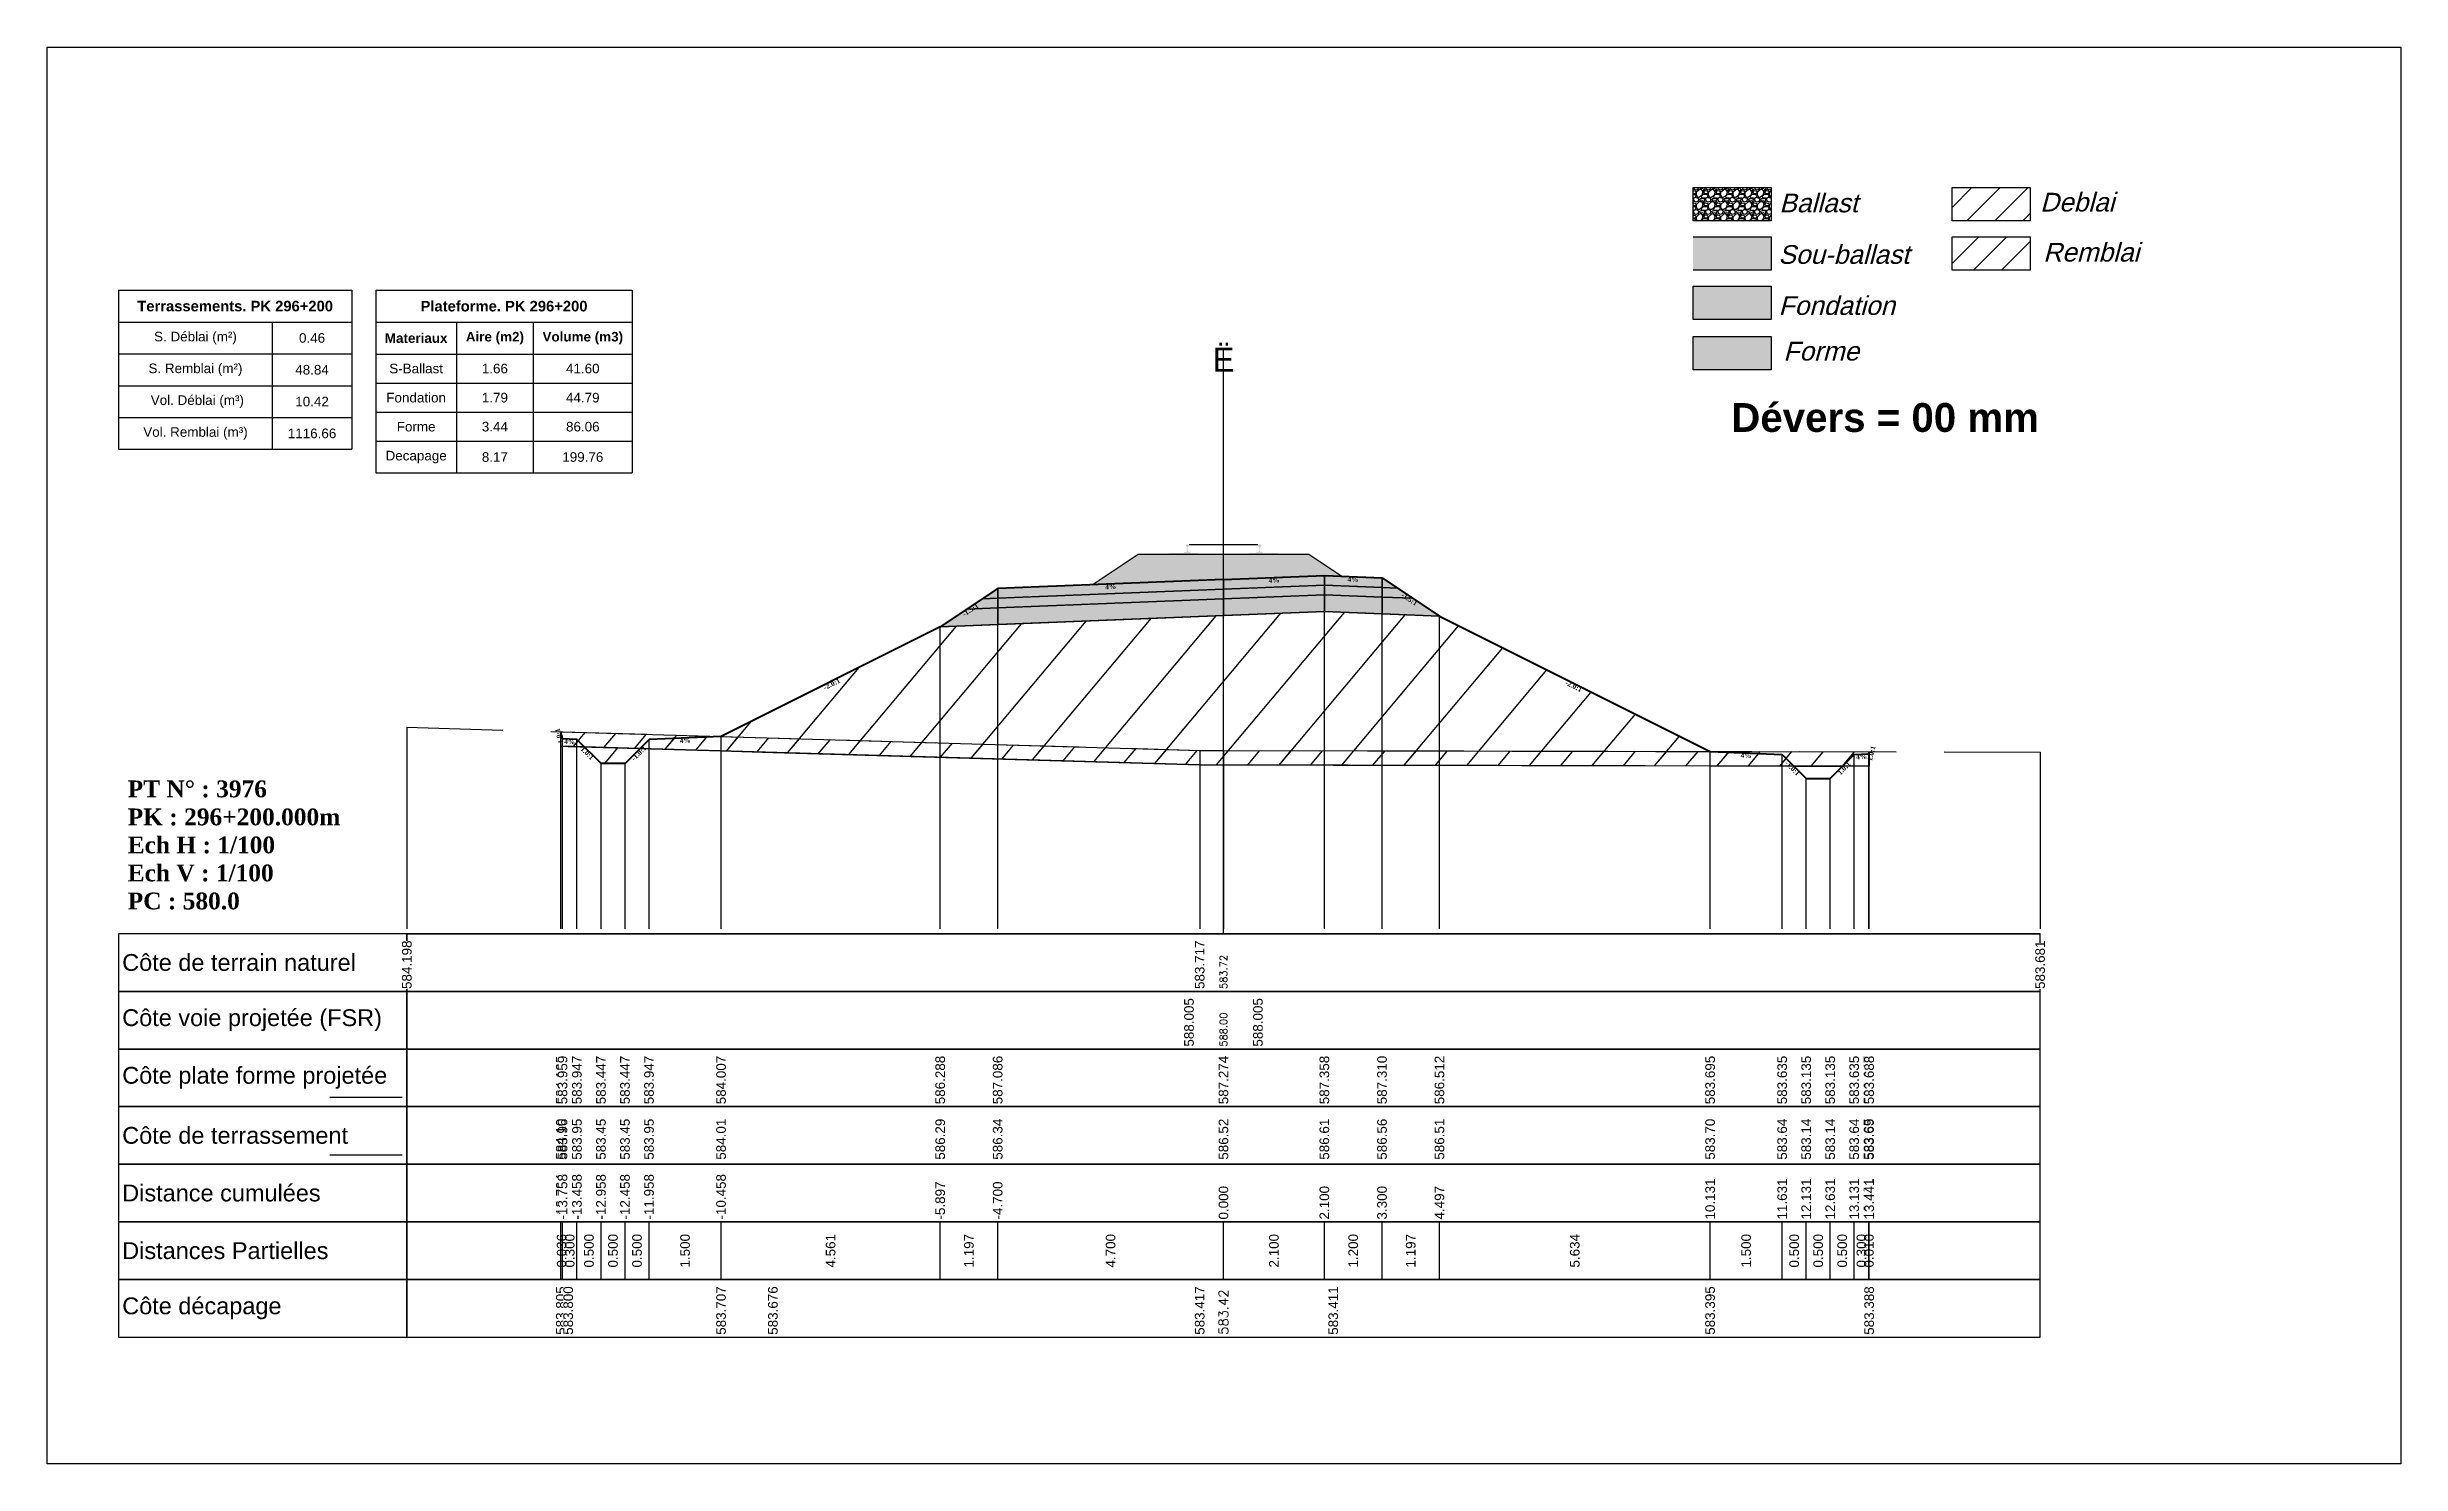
# Model space of a CAD drawing. Header units: millimetres. Extents: x 2762 to 3076, y 916 to 3305.
# Drawn here: x 2950.21 to 2999.21, y 2045.65 to 2075.15 of the extents above; entities that cross this region are included whole.
import ezdxf

# ---------------------------------------------------------------- set-up
doc = ezdxf.new("R2010")
doc.units = ezdxf.units.MM
doc.header["$LTSCALE"] = 2
doc.linetypes.add('CACHE', pattern=[9.525, 6.35, -3.175])
doc.linetypes.add('DASHED', pattern=[0.75, 0.5, -0.25])
for name, color, linetype in [('C-ANNO-TABL', 1, 'Continuous'), ('C-ANNO-TABL-TEXT', 150, 'Continuous'), ('C-ANNO-TABL-TITL', 150, 'Continuous'), ('C-ANNO-TABL-TTBL', 5, 'Continuous'), ('C-ROAD-CORR', 5, 'Continuous'), ('C-ROAD-SCTN', 7, 'Continuous')]:
    doc.layers.add(name, color=color, linetype=linetype)
doc.styles.add('ARIAL', font='arial.ttf')
doc.styles.add('C3D_Etiquette', font='romans.shx')
doc.styles.add('C3D_Profil_Travers', font='romans.shx')
doc.styles.get("Standard").update_dxf_attribs({"font": 'arial.ttf'})

msp = doc.modelspace()

# ---------------------------------------------------------------- texts
at = {"color": 7, "linetype": 'Continuous', "lineweight": -3}
for s, insert, char_height, attachment_point, style in [('{\\fWingdings|b0|i0|c2|p0;Ë}', (2974.705, 2068.384), 0.5, 8, 'C3D_Profil_Travers'), ('{\\fTimes New Roman|b1|i0|c0|p18;PT N° : 3976\\PPK : 296+200.000m\\PEch H : 1/100\\PEch V : 1/100\\PPC : 580.0}', (2951.893, 2057.184), 0.35, 7, 'C3D_Profil_Travers'), ('{\\fArial|b0|i0|c0|p34;Côte de terrain naturel}', (2951.779, 2056.084), 0.35, 4, 'C3D_Etiquette'), ('{\\fArial|b0|i0|c0|p34;Côte plate forme projetée}', (2951.779, 2053.684), 0.35, 4, 'C3D_Etiquette'), ('{\\fArial|b0|i0|c0|p34;Côte de terrassement}', (2951.779, 2052.484), 0.35, 4, 'C3D_Etiquette'), ('{\\fArial|b0|i0|c0|p34;Distance cumulées}', (2951.779, 2051.284), 0.35, 4, 'C3D_Etiquette'), ('{\\fArial|b0|i0|c0|p34;Distances Partielles}', (2951.779, 2050.084), 0.35, 4, 'C3D_Etiquette'), ('{\\fArial|b0|i0|c0|p34;Côte décapage}', (2951.779, 2048.884), 0.35, 4, 'C3D_Etiquette')]:
    msp.add_mtext(s, dxfattribs=dict(at, insert=insert, char_height=char_height, attachment_point=attachment_point, style=style))
at = {"insert": (2985.274, 2067.733), "char_height": 0.6, "attachment_point": 1}
msp.add_mtext_dynamic_manual_height_columns('{\\fArial|b1|i0|c0|p34;Dévers = 00 mm}', width=8.82587, gutter_width=1.25, heights=[0], dxfattribs=at)
at = {"color": 7, "linetype": 'Continuous', "lineweight": -3, "char_height": 0.1, "style": 'C3D_Etiquette'}
for s, insert, width, attachment_point, rotation in [('{\\fTimes New Roman|b1|i0|c0|p18;4%}', (2972.355, 2063.96), 0.42071, 2, 2.2906), ('{\\fTimes New Roman|b1|i0|c0|p18;4%}', (2975.755, 2064.096), 0.37094, 2, 2.2906), ('{\\fTimes New Roman|b1|i0|c0|p18;4%}', (2977.404, 2064.114), 0.42071, 2, 357.7094), ('{\\fTimes New Roman|b1|i0|c0|p18;-1.5:1}', (2969.408, 2063.468), 0.34598, 2, 33.6901), ('{\\fTimes New Roman|b1|i0|c0|p18;-1.5:1}', (2978.601, 2063.692), 0.34598, 2, 326.3099), ('{\\fTimes New Roman|b1|i0|c0|p18;-2.0:1}', (2966.529, 2061.928), 0.34598, 2, 26.5651), ('{\\fTimes New Roman|b1|i0|c0|p18;-2.0:1}', (2982.017, 2061.884), 0.34598, 2, 333.4349), ('{\\fTimes New Roman|b1|i0|c0|p18;1.0:1}', (2960.924, 2060.815), 0.29446, 8, 104.0362), ('{\\fTimes New Roman|b1|i0|c0|p18;4%}', (2961.096, 2060.733), 0.37094, 2, 357.7094), ('{\\fTimes New Roman|b1|i0|c0|p18;1.0:1}', (2961.494, 2060.478), 0.29001, 2, 315), ('{\\fTimes New Roman|b1|i0|c0|p18;-1.0:1}', (2962.499, 2060.478), 0.34598, 2, 45), ('{\\fTimes New Roman|b1|i0|c0|p18;4%}', (2963.497, 2060.757), 0.42071, 2, 2.2906), ('{\\fTimes New Roman|b1|i0|c0|p18;1.0:1}', (2988.144, 2060.451), 0.29446, 2, 75.9638), ('{\\fTimes New Roman|b1|i0|c0|p18;4%}', (2985.585, 2060.445), 0.42071, 2, 357.7094), ('{\\fTimes New Roman|b1|i0|c0|p18;-1.0:1}', (2986.582, 2060.166), 0.34598, 2, 315), ('{\\fTimes New Roman|b1|i0|c0|p18;1.0:1}', (2987.588, 2060.166), 0.29001, 2, 45), ('{\\fTimes New Roman|b1|i0|c0|p18;4%}', (2987.985, 2060.421), 0.37094, 2, 2.2906)]:
    msp.add_mtext(s, dxfattribs=dict(at, insert=insert, width=width, attachment_point=attachment_point, rotation=rotation))
at = {"color": 7, "linetype": 'Continuous', "lineweight": -3, "rotation": 90, "style": 'C3D_Profil_Travers'}
for s, insert, char_height, attachment_point in [('583.72', (2974.705, 2055.534), 0.15, 4), ('588.00', (2974.705, 2054.334), 0.15, 4), ('{\\fArial|b0|i0|c0|p34;584.10}', (2960.91, 2051.979), 0.2, 4), ('{\\fArial|b0|i0|c0|p34;583.96}', (2960.946, 2051.979), 0.2, 4), ('{\\fArial|b0|i0|c0|p34;583.95}', (2961.246, 2051.979), 0.2, 4), ('{\\fArial|b0|i0|c0|p34;583.45}', (2961.746, 2051.979), 0.2, 4), ('{\\fArial|b0|i0|c0|p34;583.45}', (2962.246, 2051.979), 0.2, 4), ('{\\fArial|b0|i0|c0|p34;583.95}', (2962.746, 2051.979), 0.2, 4), ('{\\fArial|b0|i0|c0|p34;584.01}', (2964.246, 2051.979), 0.2, 4), ('{\\fArial|b0|i0|c0|p34;586.29}', (2968.808, 2051.979), 0.2, 4), ('{\\fArial|b0|i0|c0|p34;586.34}', (2970.005, 2051.979), 0.2, 4), ('{\\fArial|b0|i0|c0|p34;586.52}', (2974.705, 2051.979), 0.2, 4), ('{\\fArial|b0|i0|c0|p34;586.61}', (2976.805, 2051.979), 0.2, 4), ('{\\fArial|b0|i0|c0|p34;586.56}', (2978.005, 2051.979), 0.2, 4), ('{\\fArial|b0|i0|c0|p34;586.51}', (2979.201, 2051.979), 0.2, 4), ('{\\fArial|b0|i0|c0|p34;583.70}', (2984.835, 2051.979), 0.2, 4), ('{\\fArial|b0|i0|c0|p34;583.64}', (2986.335, 2051.979), 0.2, 4), ('{\\fArial|b0|i0|c0|p34;583.14}', (2986.835, 2051.979), 0.2, 4), ('{\\fArial|b0|i0|c0|p34;583.14}', (2987.335, 2051.979), 0.2, 4), ('{\\fArial|b0|i0|c0|p34;583.64}', (2987.835, 2051.979), 0.2, 4), ('{\\fArial|b0|i0|c0|p34;583.65}', (2988.135, 2051.979), 0.2, 4), ('{\\fArial|b0|i0|c0|p34;583.69}', (2988.146, 2051.979), 0.2, 4), ('{\\fArial|b0|i0|c0|p34;0.036}', (2960.928, 2050.084), 0.2, 5), ('{\\fArial|b0|i0|c0|p34;0.300}', (2961.096, 2050.084), 0.2, 5), ('{\\fArial|b0|i0|c0|p34;0.500}', (2961.496, 2050.084), 0.2, 5), ('{\\fArial|b0|i0|c0|p34;0.500}', (2961.996, 2050.084), 0.2, 5), ('{\\fArial|b0|i0|c0|p34;0.500}', (2962.496, 2050.084), 0.2, 5), ('{\\fArial|b0|i0|c0|p34;1.500}', (2963.496, 2050.084), 0.2, 5), ('{\\fArial|b0|i0|c0|p34;4.561}', (2966.527, 2050.084), 0.2, 5), ('{\\fArial|b0|i0|c0|p34;1.197}', (2969.406, 2050.084), 0.2, 5), ('{\\fArial|b0|i0|c0|p34;4.700}', (2972.355, 2050.084), 0.2, 5), ('{\\fArial|b0|i0|c0|p34;2.100}', (2975.755, 2050.084), 0.2, 5), ('{\\fArial|b0|i0|c0|p34;1.200}', (2977.405, 2050.084), 0.2, 5), ('{\\fArial|b0|i0|c0|p34;1.197}', (2978.603, 2050.084), 0.2, 5), ('{\\fArial|b0|i0|c0|p34;5.634}', (2982.018, 2050.084), 0.2, 5), ('{\\fArial|b0|i0|c0|p34;1.500}', (2985.585, 2050.084), 0.2, 5), ('{\\fArial|b0|i0|c0|p34;0.500}', (2986.585, 2050.084), 0.2, 5), ('{\\fArial|b0|i0|c0|p34;0.500}', (2987.085, 2050.084), 0.2, 5), ('{\\fArial|b0|i0|c0|p34;0.500}', (2987.585, 2050.084), 0.2, 5), ('{\\fArial|b0|i0|c0|p34;0.300}', (2987.985, 2050.084), 0.2, 5), ('{\\fArial|b0|i0|c0|p34;0.010}', (2988.14, 2050.084), 0.2, 5), ('583.42', (2974.705, 2048.334), 0.2, 4)]:
    msp.add_mtext(s, dxfattribs=dict(at, insert=insert, char_height=char_height, attachment_point=attachment_point))
at = {"color": 7, "linetype": 'Continuous', "lineweight": -3, "insert": (2951.779, 2054.884), "char_height": 0.35, "attachment_point": 4}
msp.add_mtext('{\\fArial|b0|i0|c0|p34;Côte voie projetée (FSR)}', dxfattribs=at)
at = {"layer": 'C-ANNO-TABL-TEXT', "color": 7, "style": 'ARIAL', "oblique": 15}
for s, p in [('Ballast', (2986.274, 2071.705)), ('Deblai', (2991.704, 2071.721)), ('Sou-ballast', (2986.254, 2070.632)), ('Remblai', (2991.768, 2070.679)), ('Fondation', (2986.259, 2069.569)), ('Forme', (2986.359, 2068.619))]:
    msp.add_text(s, height=0.39, dxfattribs=at).set_placement(p)
at = {"layer": 'C-ANNO-TABL-TEXT', "color": 7, "linetype": 'Continuous', "lineweight": -3, "char_height": 0.2, "attachment_point": 5, "style": 'ARIAL'}
for s, insert in [('{\\fArial|b0|i0|c0|p34;\\C7;0.46}', (2955.731, 2069.088)), ('{\\fArial|b0|i0|c0|p34;\\C7;48.84}', (2955.731, 2068.426)), ('{\\fArial|b0|i0|c0|p34;\\C7;S-Ballast}', (2957.898, 2068.451)), ('{\\fArial|b0|i0|c0|p34;\\C7;1.66}', (2959.537, 2068.451)), ('{\\C18;\\c0;41.60}', (2961.367, 2068.451)), ('{\\fArial|b0|i0|c0|p34;\\C7;10.42}', (2955.731, 2067.764)), ('{\\fArial|b0|i0|c0|p34;\\C7;Fondation}', (2957.898, 2067.845)), ('{\\fArial|b0|i0|c0|p34;\\C7;1.79}', (2959.537, 2067.845)), ('{\\C18;\\c0;44.79}', (2961.367, 2067.845)), ('{\\fArial|b0|i0|c0|p34;\\C7;Forme}', (2957.898, 2067.241)), ('{\\fArial|b0|i0|c0|p34;\\C7;3.44}', (2959.537, 2067.241)), ('{\\C18;\\c0;86.06}', (2961.367, 2067.241)), ('{\\fArial|b0|i0|c0|p34;\\C7;1116.66}', (2955.731, 2067.101)), ('{\\fArial|b0|i0|c0|p34;\\C7;Decapage}', (2957.898, 2066.609)), ('{\\fArial|b0|i0|c0|p34;\\C7;8.17}', (2959.537, 2066.609)), ('{\\C18;\\c0;199.76}', (2961.367, 2066.609))]:
    msp.add_mtext(s, dxfattribs=dict(at, insert=insert))
at = {"layer": 'C-ANNO-TABL-TITL', "color": 7, "linetype": 'Continuous', "lineweight": -3, "attachment_point": 5, "style": 'ARIAL'}
for s, insert, char_height in [('{\\fArial|b1|i0|c0|p34;\\C7;Terrassements. PK 296+200}', (2954.13, 2069.751), 0.22), ('{\\fArial|b1|i0|c0|p34;\\C18;\\c0;Plateforme. PK 296+200}', (2959.727, 2069.75), 0.22), ('{\\fArial|b0|i0|c0|p34;\\C7;S. Déblai (m²) }', (2953.304, 2069.088), 0.2), ('{\\fArial|b1|i0|c0|p34;\\C7;Materiaux   }', (2957.898, 2069.085), 0.2), ('{\\fArial|b1|i0|c0|p34;\\C7;Aire (m2)}', (2959.537, 2069.085), 0.2), ('{\\fArial|b1|i0|c0|p34;\\C7;Volume (m3)}', (2961.367, 2069.085), 0.2), ('{\\fArial|b0|i0|c0|p34;\\C7;S. Remblai (m²) }', (2953.304, 2068.426), 0.2), ('{\\fArial|b0|i0|c0|p34;\\C7; Vol. Déblai (m³) }', (2953.304, 2067.764), 0.2), ('{\\fArial|b0|i0|c0|p34;\\C7;Vol. Remblai (m³)}', (2953.304, 2067.101), 0.2)]:
    msp.add_mtext(s, dxfattribs=dict(at, insert=insert, char_height=char_height))

# ---------------------------------------------------------------- hatches: boundary and pattern name
h = msp.add_hatch(color=11)
h.dxf.hatch_style = 1
h.paths.add_polyline_path([(2986.106, 2071.191), (2984.48, 2071.191), (2984.48, 2070.499), (2986.106, 2070.499)])
h = msp.add_hatch(color=30)
h.dxf.hatch_style = 1
h.paths.add_polyline_path([(2986.106, 2070.164), (2984.48, 2070.164), (2984.48, 2069.472), (2986.106, 2069.472)])
h = msp.add_hatch(color=83)
h.dxf.hatch_style = 1
h.paths.add_polyline_path([(2986.106, 2069.118), (2984.48, 2069.118), (2984.48, 2068.426), (2986.106, 2068.426)])
at = {"linetype": 'Continuous', "lineweight": -3}
h = msp.add_hatch(dxfattribs=at)
h.set_pattern_fill('GRAVEL', color=252, scale=0.009, style=0)
h.set_pattern_definition([(228.0128, (2972.136781, 2064.177102), (-1.8288, -2.0574), [0.030755, -3.0447435]), (184.96974, (2972.116207, 2064.154242), (2.743199999, 0.228600013), [0.0527764, -5.2248644]), (132.51045, (2972.063629, 2064.14967), (2.286, -2.5146), [0.0372133, -3.684125]), (267.2737, (2971.974475, 2064.09252), (0.2286, 4.572), [0.0480604, -4.7579794]), (292.83365, (2971.972189, 2064.044514), (-1.143, 2.7432), [0.047127, -4.6655827]), (357.2737, (2971.990477, 2064.00108), (-4.572, 0.2286), [0.0480604, -4.7579794]), (37.69424, (2972.038483, 2063.998794), (-2.9718, -2.286), [0.0635574, -6.2921804]), (72.25533, (2972.088775, 2064.037656), (1.6002, 5.0292), [0.0600048, -5.940473]), (121.42957, (2972.107063, 2064.094806), (-1.8288, 2.9718), [0.048223, -4.774099]), (175.23636, (2972.081917, 2064.135954), (2.5146, -0.2286), [0.055054, -2.697654]), (222.39744, (2972.027053, 2064.140526), (-2.7432, -2.5146), [0.071197, -7.0485095]), (138.81407, (2972.20079, 2064.090234), (-1.6002, 1.3716), [0.0243004, -2.405751]), (171.46923, (2972.182501, 2064.106236), (2.9718, -0.4572), [0.0462314, -4.5769175]), (225, (2972.13678, 2064.1131), (-3e-17, -0.2286), [0.032329, -0.29096]), (203.1986, (2972.12078, 2064.140526), (1.143, 0.4572), [0.01741, -1.723556]), (291.8014, (2972.104777, 2064.133668), (-0.2286, 0.6858), [0.024621, -1.206428]), (30.9638, (2972.11392, 2064.110808), (0.6858, 0.4572), [0.039989, -1.292967]), (161.565, (2972.14821, 2064.13138), (0.4572, -0.2286), [0.028916, -0.693981]), (16.38954, (2971.972189, 2064.133668), (2.286, 0.6858), [0.040508, -4.0102944]), (70.34618, (2972.011051, 2064.145098), (-0.9144, -2.5146), [0.033984, -3.3643994]), (293.1986, (2972.14821, 2064.177102), (-0.4572, 1.143), [0.034819, -1.7061465]), (343.61046, (2972.161927, 2064.145098), (-2.286, 0.6858), [0.040508, -4.0102944]), (339.44395, (2971.97219, 2063.991936), (-1.143, 0.4572), [0.039063, -1.914096]), (294.77514, (2972.008765, 2063.97822), (-1.143, 2.5146), [0.0327305, -3.2403234]), (66.8014, (2972.150497, 2063.948502), (0.4572, 1.143), [0.034819, -1.7061465]), (17.35402, (2972.164213, 2063.980506), (-2.9718, -0.9144), [0.0383204, -3.793714]), (69.44395, (2972.038483, 2063.948502), (-0.4572, -1.143), [0.0195316, -1.933628]), (101.3099, (2972.13678, 2063.9485), (-0.2286, 0.9144), [0.011656, -1.1539795]), (165.9638, (2972.134495, 2063.95993), (0.6858, -0.2286), [0.047127, -0.895415]), (186.009, (2972.088775, 2063.971362), (2.286, 0.2286), [0.043674, -4.323723]), (303.69, (2972.11392, 2064.090234), (-0.2286, 0.4572), [0.032969, -0.79126]), (353.15723, (2972.132209, 2064.062802), (3.8862, -0.4572), [0.05756, -5.698441]), (60.9454, (2972.18936, 2064.055944), (-0.9144, -1.6002), [0.023536, -2.330045]), (90, (2972.2008, 2064.07652), (-0.2286, 0.2286), [0.013716, -0.214884]), (120.25644, (2972.084203, 2063.97822), (0.9144, -1.6002), [0.031758, -3.1440547]), (48.0128, (2972.068201, 2064.005652), (1.8288, 2.0574), [0.06151, -3.0139886]), (0, (2972.10935, 2064.05137), (0.2286, 0.2286), [0.059436, -0.169164]), (325.30485, (2972.168785, 2064.051372), (2.286, -1.6002), [0.036145, -3.5783385]), (254.0546, (2972.198503, 2064.030798), (-0.2286, -0.9144), [0.033285, -1.6309485]), (207.64598, (2972.189359, 2063.998794), (-4.3434, -2.286), [0.054193, -5.365122]), (175.42608, (2972.141353, 2063.973648), (-2.9718, 0.2286), [0.0573327, -5.675926])])
h.paths.add_polyline_path([(2971.972, 2063.949), (2972.93, 2064.587), (2976.48, 2064.587), (2977.169, 2064.127), (2976.805, 2064.142)])
msp.add_hatch(color=254, dxfattribs=at).paths.add_polyline_path([(2973.487, 2064.405), (2973.487, 2064.59), (2973.602, 2064.611), (2973.95, 2064.611), (2973.95, 2064.617), (2973.876, 2064.617), (2973.876, 2064.627), (2973.877, 2064.628), (2973.879, 2064.628), (2973.88, 2064.629), (2973.9, 2064.63), (2973.903, 2064.631), (2973.906, 2064.632), (2973.934, 2064.642), (2973.937, 2064.644), (2973.938, 2064.645), (2973.939, 2064.646), (2973.94, 2064.651), (2973.941, 2064.658), (2973.942, 2064.667), (2973.943, 2064.677), (2973.943, 2064.701), (2973.942, 2064.717), (2973.942, 2064.723), (2973.941, 2064.729), (2973.94, 2064.734), (2973.94, 2064.736), (2973.939, 2064.739), (2973.938, 2064.741), (2973.937, 2064.742), (2973.936, 2064.744), (2973.935, 2064.744), (2973.919, 2064.75), (2973.917, 2064.751), (2973.916, 2064.752), (2973.915, 2064.754), (2973.915, 2064.756), (2973.915, 2064.774), (2973.916, 2064.779), (2973.917, 2064.781), (2973.919, 2064.783), (2973.921, 2064.785), (2973.924, 2064.786), (2973.925, 2064.787), (2973.929, 2064.788), (2973.933, 2064.788), (2973.936, 2064.788), (2973.94, 2064.789), (2973.945, 2064.789), (2973.948, 2064.789), (2973.951, 2064.789), (2973.955, 2064.789), (2973.958, 2064.789), (2973.962, 2064.789), (2973.967, 2064.788), (2973.97, 2064.788), (2973.974, 2064.788), (2973.978, 2064.787), (2973.979, 2064.786), (2973.981, 2064.785), (2973.984, 2064.783), (2973.986, 2064.781), (2973.987, 2064.779), (2973.987, 2064.774), (2973.987, 2064.756), (2973.987, 2064.754), (2973.987, 2064.752), (2973.986, 2064.751), (2973.984, 2064.75), (2973.968, 2064.744), (2973.967, 2064.744), (2973.965, 2064.742), (2973.964, 2064.741), (2973.964, 2064.739), (2973.963, 2064.736), (2973.962, 2064.734), (2973.962, 2064.729), (2973.961, 2064.723), (2973.96, 2064.717), (2973.96, 2064.701), (2973.96, 2064.677), (2973.961, 2064.667), (2973.962, 2064.658), (2973.963, 2064.651), (2973.964, 2064.646), (2973.965, 2064.645), (2973.966, 2064.644), (2973.968, 2064.642), (2973.997, 2064.632), (2974, 2064.631), (2974.003, 2064.63), (2974.023, 2064.629), (2974.024, 2064.628), (2974.025, 2064.628), (2974.026, 2064.627), (2974.026, 2064.617), (2973.952, 2064.617), (2973.952, 2064.611), (2974.156, 2064.611), (2974.288, 2064.58), (2975.122, 2064.58), (2975.253, 2064.611), (2975.457, 2064.611), (2975.457, 2064.617), (2975.383, 2064.617), (2975.383, 2064.627), (2975.384, 2064.628), (2975.386, 2064.628), (2975.387, 2064.629), (2975.407, 2064.63), (2975.41, 2064.631), (2975.413, 2064.632), (2975.441, 2064.642), (2975.444, 2064.644), (2975.445, 2064.645), (2975.446, 2064.646), (2975.447, 2064.651), (2975.448, 2064.658), (2975.449, 2064.667), (2975.45, 2064.677), (2975.45, 2064.701), (2975.449, 2064.717), (2975.449, 2064.723), (2975.448, 2064.729), (2975.447, 2064.734), (2975.447, 2064.736), (2975.446, 2064.739), (2975.445, 2064.741), (2975.444, 2064.742), (2975.443, 2064.744), (2975.442, 2064.744), (2975.426, 2064.75), (2975.424, 2064.751), (2975.423, 2064.752), (2975.422, 2064.754), (2975.422, 2064.756), (2975.422, 2064.774), (2975.423, 2064.779), (2975.424, 2064.781), (2975.426, 2064.783), (2975.428, 2064.785), (2975.431, 2064.786), (2975.432, 2064.787), (2975.436, 2064.788), (2975.44, 2064.788), (2975.443, 2064.788), (2975.447, 2064.789), (2975.452, 2064.789), (2975.455, 2064.789), (2975.458, 2064.789), (2975.462, 2064.789), (2975.465, 2064.789), (2975.469, 2064.789), (2975.474, 2064.788), (2975.477, 2064.788), (2975.481, 2064.788), (2975.485, 2064.787), (2975.486, 2064.786), (2975.488, 2064.785), (2975.491, 2064.783), (2975.493, 2064.781), (2975.494, 2064.779), (2975.494, 2064.774), (2975.494, 2064.756), (2975.494, 2064.754), (2975.494, 2064.752), (2975.493, 2064.751), (2975.491, 2064.75), (2975.475, 2064.744), (2975.474, 2064.744), (2975.472, 2064.742), (2975.471, 2064.741), (2975.471, 2064.739), (2975.47, 2064.736), (2975.469, 2064.734), (2975.469, 2064.729), (2975.468, 2064.723), (2975.467, 2064.717), (2975.467, 2064.701), (2975.467, 2064.677), (2975.468, 2064.667), (2975.469, 2064.658), (2975.47, 2064.651), (2975.471, 2064.646), (2975.472, 2064.645), (2975.473, 2064.644), (2975.475, 2064.642), (2975.504, 2064.632), (2975.507, 2064.631), (2975.51, 2064.63), (2975.53, 2064.629), (2975.531, 2064.628), (2975.532, 2064.628), (2975.533, 2064.627), (2975.533, 2064.617), (2975.459, 2064.617), (2975.459, 2064.611), (2975.807, 2064.611), (2975.922, 2064.59), (2975.922, 2064.405)])
h = msp.add_hatch(color=30, dxfattribs=at)
h.paths.add_polyline_path([(2978.005, 2063.694), (2978.005, 2063.894), (2978.324, 2063.881), (2978.643, 2063.668)])
h.paths.add_polyline_path([(2976.805, 2063.742), (2976.805, 2063.942), (2978.005, 2063.894), (2978.005, 2063.694)])
h.paths.add_polyline_path([(2974.705, 2063.658), (2974.705, 2063.858), (2976.805, 2063.942), (2976.805, 2063.742)])
h.paths.add_polyline_path([(2970.005, 2063.47), (2970.005, 2063.67), (2974.705, 2063.858), (2974.705, 2063.658)])
h.paths.add_polyline_path([(2969.366, 2063.444), (2969.685, 2063.657), (2970.005, 2063.67), (2970.005, 2063.47)])
h = msp.add_hatch(color=11, dxfattribs=at)
h.paths.add_polyline_path([(2978.005, 2063.894), (2978.005, 2064.094), (2978.324, 2063.881)])
h.paths.add_polyline_path([(2976.805, 2063.942), (2976.805, 2064.142), (2978.005, 2064.094), (2978.005, 2063.894)])
h.paths.add_polyline_path([(2974.705, 2063.858), (2974.705, 2064.058), (2976.805, 2064.142), (2976.805, 2063.942)])
h.paths.add_polyline_path([(2970.005, 2063.67), (2970.005, 2063.87), (2974.705, 2064.058), (2974.705, 2063.858)])
h.paths.add_polyline_path([(2969.685, 2063.657), (2970.005, 2063.87), (2970.005, 2063.67)])
h = msp.add_hatch(dxfattribs=at)
h.set_pattern_fill('_U', color=3, angle=50, style=0, pattern_type=0)
h.set_pattern_definition([(50, (2987.5897, 2060.1734), (-0.766044, 0.642788), [])])
h.paths.add_polyline_path([(2987.59, 2060.173), (2987.835, 2060.419), (2988.135, 2060.431), (2988.146, 2060.472), (2988.146, 2060.172)])
h.paths.add_polyline_path([(2962.556, 2060.541), (2962.746, 2060.731), (2964.246, 2060.791), (2968.808, 2063.072), (2976.805, 2063.392), (2979.201, 2063.296), (2984.835, 2060.479), (2986.335, 2060.419), (2986.579, 2060.175), (2974.21, 2060.201)])
h.paths.add_polyline_path([(2960.91, 2060.589), (2960.91, 2060.889), (2960.946, 2060.743), (2961.246, 2060.731), (2961.404, 2060.574)])
h = msp.add_hatch(color=83, dxfattribs=at)
h.paths.add_polyline_path([(2978.005, 2063.344), (2978.005, 2063.694), (2978.643, 2063.668), (2979.201, 2063.296)])
h.paths.add_polyline_path([(2976.805, 2063.392), (2976.805, 2063.742), (2978.005, 2063.694), (2978.005, 2063.344)])
h.paths.add_polyline_path([(2974.705, 2063.308), (2974.705, 2063.658), (2976.805, 2063.742), (2976.805, 2063.392)])
h.paths.add_polyline_path([(2970.005, 2063.12), (2970.005, 2063.47), (2974.705, 2063.658), (2974.705, 2063.308)])
h.paths.add_polyline_path([(2968.808, 2063.072), (2969.366, 2063.444), (2970.005, 2063.47), (2970.005, 2063.12)])
h = msp.add_hatch(dxfattribs=at)
h.set_pattern_fill('_U', color=150, scale=0.5, angle=50, style=0, pattern_type=0)
h.set_pattern_definition([(50, (2987.5897, 2060.1734), (-0.383022, 0.321394), [])])
h.paths.add_polyline_path([(2987.59, 2060.173), (2987.835, 2060.419), (2988.135, 2060.431), (2988.146, 2060.472), (2988.146, 2060.172)])
h.paths.add_polyline_path([(2984.835, 2060.479), (2988.146, 2060.472), (2988.135, 2060.431), (2987.835, 2060.419), (2987.59, 2060.173), (2986.579, 2060.175), (2986.335, 2060.419)])
h.paths.add_polyline_path([(2962.556, 2060.541), (2962.746, 2060.731), (2964.246, 2060.791), (2974.21, 2060.501), (2984.835, 2060.479), (2986.335, 2060.419), (2986.579, 2060.175), (2974.21, 2060.201)])
h.paths.add_polyline_path([(2960.91, 2060.889), (2964.246, 2060.791), (2962.746, 2060.731), (2962.556, 2060.541), (2961.404, 2060.574), (2961.246, 2060.731), (2960.946, 2060.743)])
h.paths.add_polyline_path([(2960.91, 2060.589), (2960.91, 2060.889), (2960.946, 2060.743), (2961.246, 2060.731), (2961.404, 2060.574)])
h = msp.add_hatch(dxfattribs=at)
h.set_pattern_fill('_U', color=1, angle=50, style=0, pattern_type=0)
h.set_pattern_definition([(50, (2986.5788, 2060.1755), (-0.766044, 0.642788), [])])
h.paths.add_polyline_path([(2986.579, 2060.175), (2987.59, 2060.173), (2987.335, 2059.919), (2986.835, 2059.919)])
h.paths.add_polyline_path([(2961.404, 2060.574), (2962.556, 2060.541), (2962.246, 2060.231), (2961.746, 2060.231)])

# ---------------------------------------------------------------- linework, layer by layer
for p, q in [((2984.48, 2072.219), (2986.106, 2072.219)), ((2984.48, 2072.219), (2986.106, 2072.219)), ((2984.48, 2071.527), (2984.48, 2072.219)), ((2986.106, 2072.219), (2986.106, 2071.527)), ((2986.106, 2072.219), (2986.106, 2071.527)), ((2989.873, 2072.219), (2991.499, 2072.219)), ((2989.873, 2071.527), (2989.873, 2072.219)), ((2991.499, 2072.219), (2991.499, 2071.527)), ((2986.106, 2071.527), (2984.48, 2071.527)), ((2986.106, 2071.527), (2984.48, 2071.527)), ((2991.499, 2071.527), (2989.873, 2071.527)), ((2984.48, 2071.191), (2986.106, 2071.191)), ((2986.106, 2071.191), (2986.106, 2070.499)), ((2989.873, 2071.191), (2991.499, 2071.191)), ((2989.873, 2070.499), (2989.873, 2071.191)), ((2991.499, 2071.191), (2991.499, 2070.499)), ((2986.106, 2070.499), (2984.48, 2070.499)), ((2991.499, 2070.499), (2989.873, 2070.499)), ((2984.48, 2070.164), (2986.106, 2070.164)), ((2984.48, 2069.472), (2984.48, 2070.164)), ((2986.106, 2070.164), (2986.106, 2069.472)), ((2986.106, 2069.472), (2984.48, 2069.472)), ((2984.48, 2069.118), (2986.106, 2069.118)), ((2984.48, 2068.426), (2984.48, 2069.118)), ((2986.106, 2069.118), (2986.106, 2068.426)), ((2986.106, 2068.426), (2984.48, 2068.426))]:
    msp.add_line(p, q)
at = {"linetype": 'Continuous'}
for p, q in [((2984.486, 2072.219), (2984.499, 2072.188)), ((2984.585, 2072.187), (2984.596, 2072.219)), ((2984.642, 2072.193), (2984.618, 2072.219)), ((2984.719, 2072.219), (2984.701, 2072.198)), ((2984.719, 2072.219), (2984.701, 2072.198)), ((2984.74, 2072.219), (2984.753, 2072.188)), ((2984.74, 2072.219), (2984.753, 2072.188)), ((2984.839, 2072.187), (2984.85, 2072.219)), ((2984.839, 2072.187), (2984.85, 2072.219)), ((2984.896, 2072.193), (2984.872, 2072.219)), ((2984.896, 2072.193), (2984.872, 2072.219)), ((2984.973, 2072.219), (2984.955, 2072.198)), ((2984.973, 2072.219), (2984.955, 2072.198)), ((2984.994, 2072.219), (2985.007, 2072.188)), ((2984.994, 2072.219), (2985.007, 2072.188)), ((2985.093, 2072.187), (2985.104, 2072.219)), ((2985.093, 2072.187), (2985.104, 2072.219)), ((2985.15, 2072.193), (2985.126, 2072.219)), ((2985.15, 2072.193), (2985.126, 2072.219)), ((2985.227, 2072.219), (2985.209, 2072.198)), ((2985.227, 2072.219), (2985.209, 2072.198)), ((2985.248, 2072.219), (2985.261, 2072.188)), ((2985.248, 2072.219), (2985.261, 2072.188)), ((2985.347, 2072.187), (2985.358, 2072.219)), ((2985.347, 2072.187), (2985.358, 2072.219)), ((2985.404, 2072.193), (2985.38, 2072.219)), ((2985.404, 2072.193), (2985.38, 2072.219)), ((2985.481, 2072.219), (2985.463, 2072.198)), ((2985.481, 2072.219), (2985.463, 2072.198)), ((2985.502, 2072.219), (2985.515, 2072.188)), ((2985.502, 2072.219), (2985.515, 2072.188)), ((2985.601, 2072.187), (2985.612, 2072.219)), ((2985.601, 2072.187), (2985.612, 2072.219)), ((2985.658, 2072.193), (2985.634, 2072.219)), ((2985.658, 2072.193), (2985.634, 2072.219)), ((2985.735, 2072.219), (2985.717, 2072.198)), ((2985.735, 2072.219), (2985.717, 2072.198)), ((2985.756, 2072.219), (2985.769, 2072.188)), ((2985.756, 2072.219), (2985.769, 2072.188)), ((2985.855, 2072.187), (2985.866, 2072.219)), ((2985.855, 2072.187), (2985.866, 2072.219)), ((2985.912, 2072.193), (2985.888, 2072.219)), ((2985.912, 2072.193), (2985.888, 2072.219)), ((2985.989, 2072.219), (2985.971, 2072.198)), ((2985.989, 2072.219), (2985.971, 2072.198)), ((2986.01, 2072.219), (2986.023, 2072.188)), ((2986.01, 2072.219), (2986.023, 2072.188)), ((2984.483, 2072.172), (2984.48, 2072.173)), ((2984.48, 2072.17), (2984.483, 2072.172)), ((2984.52, 2072.144), (2984.48, 2072.15)), ((2984.48, 2072.104), (2984.53, 2072.098)), ((2984.48, 2072.083), (2984.506, 2072.083)), ((2984.532, 2072.019), (2984.48, 2071.992)), ((2984.483, 2071.918), (2984.48, 2071.919)), ((2984.48, 2071.916), (2984.483, 2071.918)), ((2984.52, 2071.89), (2984.48, 2071.896)), ((2984.48, 2071.85), (2984.53, 2071.844)), ((2984.48, 2071.829), (2984.506, 2071.829)), ((2984.532, 2071.765), (2984.48, 2071.738)), ((2984.484, 2071.969), (2984.499, 2071.934)), ((2984.485, 2071.969), (2984.501, 2072.005)), ((2984.485, 2071.715), (2984.501, 2071.751)), ((2984.498, 2072.188), (2984.541, 2072.175)), ((2984.498, 2071.934), (2984.541, 2071.921)), ((2984.501, 2072.005), (2984.542, 2072.018)), ((2984.501, 2071.751), (2984.542, 2071.764)), ((2984.505, 2072.086), (2984.539, 2072.063)), ((2984.505, 2071.832), (2984.539, 2071.809)), ((2984.543, 2072.128), (2984.522, 2072.145)), ((2984.543, 2071.874), (2984.522, 2071.891)), ((2984.529, 2072.088), (2984.542, 2072.111)), ((2984.539, 2072.061), (2984.529, 2072.025)), ((2984.529, 2071.834), (2984.542, 2071.857)), ((2984.539, 2071.807), (2984.529, 2071.771)), ((2984.541, 2072.175), (2984.585, 2072.188)), ((2984.541, 2072.016), (2984.582, 2072.001)), ((2984.541, 2071.921), (2984.585, 2071.934)), ((2984.541, 2071.762), (2984.582, 2071.747)), ((2984.544, 2072.129), (2984.542, 2072.076)), ((2984.542, 2072.111), (2984.542, 2072.127)), ((2984.542, 2072.076), (2984.562, 2072.028)), ((2984.544, 2071.875), (2984.542, 2071.822)), ((2984.542, 2071.857), (2984.542, 2071.873)), ((2984.542, 2071.822), (2984.562, 2071.774)), ((2984.609, 2072.175), (2984.55, 2072.122)), ((2984.609, 2071.921), (2984.55, 2071.868)), ((2984.562, 2072.025), (2984.615, 2072.022)), ((2984.562, 2071.771), (2984.615, 2071.768)), ((2984.581, 2072.003), (2984.596, 2071.97)), ((2984.581, 2071.749), (2984.596, 2071.716)), ((2984.585, 2071.933), (2984.598, 2071.969)), ((2984.662, 2072.175), (2984.601, 2072.18)), ((2984.662, 2071.921), (2984.601, 2071.926)), ((2984.642, 2071.939), (2984.614, 2071.969)), ((2984.615, 2072.025), (2984.671, 2072.068)), ((2984.615, 2071.969), (2984.623, 2071.989)), ((2984.615, 2071.771), (2984.671, 2071.814)), ((2984.615, 2071.715), (2984.623, 2071.735)), ((2984.671, 2071.989), (2984.623, 2071.984)), ((2984.671, 2071.735), (2984.623, 2071.73)), ((2984.685, 2072.199), (2984.627, 2072.194)), ((2984.685, 2071.945), (2984.627, 2071.94)), ((2984.649, 2072.033), (2984.694, 2072.083)), ((2984.649, 2071.779), (2984.694, 2071.829)), ((2984.668, 2072.003), (2984.65, 2072.034)), ((2984.668, 2071.749), (2984.65, 2071.78)), ((2984.689, 2072.131), (2984.661, 2072.176)), ((2984.689, 2071.877), (2984.661, 2071.922)), ((2984.73, 2071.999), (2984.666, 2072.004)), ((2984.73, 2071.745), (2984.666, 2071.75)), ((2984.671, 2072.068), (2984.691, 2072.132)), ((2984.722, 2071.982), (2984.671, 2071.994)), ((2984.671, 2071.814), (2984.691, 2071.878)), ((2984.722, 2071.728), (2984.671, 2071.74)), ((2984.688, 2072.175), (2984.698, 2072.15)), ((2984.688, 2071.921), (2984.698, 2071.896)), ((2984.707, 2072.183), (2984.689, 2072.176)), ((2984.707, 2071.929), (2984.689, 2071.922)), ((2984.694, 2072.083), (2984.76, 2072.083)), ((2984.694, 2071.829), (2984.76, 2071.829)), ((2984.699, 2072.149), (2984.737, 2072.172)), ((2984.724, 2072.152), (2984.699, 2072.127)), ((2984.699, 2072.127), (2984.719, 2072.096)), ((2984.699, 2071.895), (2984.737, 2071.918)), ((2984.724, 2071.898), (2984.699, 2071.873)), ((2984.699, 2071.873), (2984.719, 2071.842)), ((2984.724, 2071.97), (2984.701, 2071.944)), ((2984.737, 2072.172), (2984.706, 2072.182)), ((2984.737, 2071.918), (2984.706, 2071.928)), ((2984.72, 2072.106), (2984.784, 2072.098)), ((2984.72, 2071.852), (2984.784, 2071.844)), ((2984.724, 2071.969), (2984.722, 2071.982)), ((2984.724, 2071.715), (2984.722, 2071.728)), ((2984.774, 2072.144), (2984.724, 2072.151)), ((2984.774, 2072.144), (2984.724, 2072.151)), ((2984.774, 2071.89), (2984.724, 2071.897)), ((2984.786, 2072.019), (2984.733, 2071.991)), ((2984.786, 2071.765), (2984.733, 2071.737)), ((2984.738, 2071.969), (2984.753, 2071.934)), ((2984.739, 2071.969), (2984.755, 2072.005)), ((2984.739, 2071.715), (2984.755, 2071.751)), ((2984.752, 2072.188), (2984.795, 2072.175)), ((2984.752, 2072.188), (2984.795, 2072.175)), ((2984.752, 2071.934), (2984.795, 2071.921)), ((2984.755, 2072.005), (2984.796, 2072.018)), ((2984.755, 2071.751), (2984.796, 2071.764)), ((2984.759, 2072.086), (2984.793, 2072.063)), ((2984.759, 2071.832), (2984.793, 2071.809)), ((2984.797, 2072.128), (2984.776, 2072.145)), ((2984.797, 2072.128), (2984.776, 2072.145)), ((2984.797, 2071.874), (2984.776, 2071.891)), ((2984.783, 2072.088), (2984.796, 2072.111)), ((2984.793, 2072.061), (2984.783, 2072.025)), ((2984.783, 2071.834), (2984.796, 2071.857)), ((2984.793, 2071.807), (2984.783, 2071.771)), ((2984.795, 2072.175), (2984.839, 2072.188)), ((2984.795, 2072.175), (2984.839, 2072.188)), ((2984.795, 2072.016), (2984.836, 2072.001)), ((2984.795, 2071.921), (2984.839, 2071.934)), ((2984.795, 2071.762), (2984.836, 2071.747)), ((2984.798, 2072.129), (2984.796, 2072.076)), ((2984.798, 2072.129), (2984.796, 2072.076)), ((2984.796, 2072.111), (2984.796, 2072.127)), ((2984.796, 2072.111), (2984.796, 2072.127)), ((2984.796, 2072.076), (2984.816, 2072.028)), ((2984.798, 2071.875), (2984.796, 2071.822)), ((2984.796, 2071.857), (2984.796, 2071.873)), ((2984.796, 2071.822), (2984.816, 2071.774)), ((2984.863, 2072.175), (2984.804, 2072.122)), ((2984.863, 2072.175), (2984.804, 2072.122)), ((2984.863, 2071.921), (2984.804, 2071.868)), ((2984.816, 2072.025), (2984.869, 2072.022)), ((2984.816, 2071.771), (2984.869, 2071.768)), ((2984.835, 2072.003), (2984.85, 2071.97)), ((2984.835, 2071.749), (2984.85, 2071.716)), ((2984.839, 2071.933), (2984.852, 2071.969)), ((2984.916, 2072.175), (2984.855, 2072.18)), ((2984.916, 2072.175), (2984.855, 2072.18)), ((2984.916, 2071.921), (2984.855, 2071.926)), ((2984.896, 2071.939), (2984.868, 2071.969)), ((2984.869, 2072.025), (2984.925, 2072.068)), ((2984.869, 2072.025), (2984.925, 2072.068)), ((2984.869, 2071.969), (2984.877, 2071.989)), ((2984.869, 2071.771), (2984.925, 2071.814)), ((2984.869, 2071.715), (2984.877, 2071.735)), ((2984.925, 2071.989), (2984.877, 2071.984)), ((2984.925, 2071.735), (2984.877, 2071.73)), ((2984.939, 2072.199), (2984.881, 2072.194)), ((2984.939, 2072.199), (2984.881, 2072.194)), ((2984.939, 2071.945), (2984.881, 2071.94)), ((2984.903, 2072.033), (2984.948, 2072.083)), ((2984.903, 2072.033), (2984.948, 2072.083)), ((2984.903, 2071.779), (2984.948, 2071.829)), ((2984.922, 2072.003), (2984.904, 2072.034)), ((2984.922, 2072.003), (2984.904, 2072.034)), ((2984.922, 2071.749), (2984.904, 2071.78)), ((2984.943, 2072.131), (2984.915, 2072.176)), ((2984.943, 2072.131), (2984.915, 2072.176)), ((2984.943, 2071.877), (2984.915, 2071.922)), ((2984.984, 2071.999), (2984.92, 2072.004)), ((2984.984, 2071.999), (2984.92, 2072.004)), ((2984.984, 2071.745), (2984.92, 2071.75)), ((2984.925, 2072.068), (2984.945, 2072.132)), ((2984.925, 2072.068), (2984.945, 2072.132)), ((2984.976, 2071.982), (2984.925, 2071.994)), ((2984.976, 2071.982), (2984.925, 2071.994)), ((2984.925, 2071.814), (2984.945, 2071.878)), ((2984.976, 2071.728), (2984.925, 2071.74)), ((2984.942, 2072.175), (2984.952, 2072.15)), ((2984.942, 2072.175), (2984.952, 2072.15)), ((2984.942, 2071.921), (2984.952, 2071.896)), ((2984.961, 2072.183), (2984.943, 2072.176)), ((2984.961, 2072.183), (2984.943, 2072.176)), ((2984.961, 2071.929), (2984.943, 2071.922)), ((2984.948, 2072.083), (2985.014, 2072.083)), ((2984.948, 2072.083), (2985.014, 2072.083)), ((2984.948, 2071.829), (2985.014, 2071.829)), ((2984.953, 2072.149), (2984.991, 2072.172)), ((2984.953, 2072.149), (2984.991, 2072.172)), ((2984.978, 2072.152), (2984.953, 2072.127)), ((2984.978, 2072.152), (2984.953, 2072.127)), ((2984.953, 2072.127), (2984.973, 2072.096)), ((2984.953, 2072.127), (2984.973, 2072.096)), ((2984.953, 2071.895), (2984.991, 2071.918)), ((2984.978, 2071.898), (2984.953, 2071.873)), ((2984.953, 2071.873), (2984.973, 2071.842)), ((2984.978, 2071.97), (2984.955, 2071.944)), ((2984.978, 2071.97), (2984.955, 2071.944)), ((2984.991, 2072.172), (2984.96, 2072.182)), ((2984.991, 2072.172), (2984.96, 2072.182)), ((2984.991, 2071.918), (2984.96, 2071.928)), ((2984.974, 2072.106), (2985.038, 2072.098)), ((2984.974, 2072.106), (2985.038, 2072.098)), ((2984.974, 2071.852), (2985.038, 2071.844)), ((2984.978, 2071.969), (2984.976, 2071.982)), ((2984.978, 2071.969), (2984.976, 2071.982)), ((2984.978, 2071.715), (2984.976, 2071.728)), ((2985.028, 2072.144), (2984.978, 2072.151)), ((2985.028, 2072.144), (2984.978, 2072.151)), ((2985.028, 2071.89), (2984.978, 2071.897)), ((2985.04, 2072.019), (2984.987, 2071.991)), ((2985.04, 2072.019), (2984.987, 2071.991)), ((2985.04, 2071.765), (2984.987, 2071.737)), ((2984.992, 2071.969), (2985.007, 2071.934)), ((2984.992, 2071.969), (2985.007, 2071.934)), ((2984.993, 2071.969), (2985.009, 2072.005)), ((2984.993, 2071.969), (2985.009, 2072.005)), ((2984.993, 2071.715), (2985.009, 2071.751)), ((2985.006, 2072.188), (2985.049, 2072.175)), ((2985.006, 2072.188), (2985.049, 2072.175)), ((2985.006, 2071.934), (2985.049, 2071.921)), ((2985.006, 2071.934), (2985.049, 2071.921)), ((2985.009, 2072.005), (2985.05, 2072.018)), ((2985.009, 2072.005), (2985.05, 2072.018)), ((2985.009, 2071.751), (2985.05, 2071.764)), ((2985.013, 2072.086), (2985.047, 2072.063)), ((2985.013, 2072.086), (2985.047, 2072.063)), ((2985.013, 2071.832), (2985.047, 2071.809)), ((2985.051, 2072.128), (2985.03, 2072.145)), ((2985.051, 2072.128), (2985.03, 2072.145)), ((2985.051, 2071.874), (2985.03, 2071.891)), ((2985.037, 2072.088), (2985.05, 2072.111)), ((2985.037, 2072.088), (2985.05, 2072.111)), ((2985.047, 2072.061), (2985.037, 2072.025)), ((2985.047, 2072.061), (2985.037, 2072.025)), ((2985.037, 2071.834), (2985.05, 2071.857)), ((2985.047, 2071.807), (2985.037, 2071.771)), ((2985.049, 2072.175), (2985.093, 2072.188)), ((2985.049, 2072.175), (2985.093, 2072.188)), ((2985.049, 2072.016), (2985.09, 2072.001)), ((2985.049, 2072.016), (2985.09, 2072.001)), ((2985.049, 2071.921), (2985.093, 2071.934)), ((2985.049, 2071.921), (2985.093, 2071.934)), ((2985.049, 2071.762), (2985.09, 2071.747)), ((2985.052, 2072.129), (2985.05, 2072.076)), ((2985.052, 2072.129), (2985.05, 2072.076)), ((2985.05, 2072.111), (2985.05, 2072.127)), ((2985.05, 2072.111), (2985.05, 2072.127)), ((2985.05, 2072.076), (2985.07, 2072.028)), ((2985.05, 2072.076), (2985.07, 2072.028)), ((2985.052, 2071.875), (2985.05, 2071.822)), ((2985.05, 2071.857), (2985.05, 2071.873)), ((2985.05, 2071.822), (2985.07, 2071.774)), ((2985.117, 2072.175), (2985.058, 2072.122)), ((2985.117, 2072.175), (2985.058, 2072.122)), ((2985.117, 2071.921), (2985.058, 2071.868)), ((2985.117, 2071.921), (2985.058, 2071.868)), ((2985.07, 2072.025), (2985.123, 2072.022)), ((2985.07, 2072.025), (2985.123, 2072.022)), ((2985.07, 2071.771), (2985.123, 2071.768)), ((2985.089, 2072.003), (2985.104, 2071.97)), ((2985.089, 2072.003), (2985.104, 2071.97)), ((2985.089, 2071.749), (2985.104, 2071.716)), ((2985.093, 2071.933), (2985.106, 2071.969)), ((2985.093, 2071.933), (2985.106, 2071.969)), ((2985.17, 2072.175), (2985.109, 2072.18)), ((2985.17, 2072.175), (2985.109, 2072.18)), ((2985.17, 2071.921), (2985.109, 2071.926)), ((2985.17, 2071.921), (2985.109, 2071.926)), ((2985.15, 2071.939), (2985.122, 2071.969)), ((2985.15, 2071.939), (2985.122, 2071.969)), ((2985.123, 2072.025), (2985.179, 2072.068)), ((2985.123, 2072.025), (2985.179, 2072.068)), ((2985.123, 2071.969), (2985.131, 2071.989)), ((2985.123, 2071.969), (2985.131, 2071.989)), ((2985.123, 2071.771), (2985.179, 2071.814)), ((2985.123, 2071.771), (2985.179, 2071.814)), ((2985.123, 2071.715), (2985.131, 2071.735)), ((2985.179, 2071.989), (2985.131, 2071.984)), ((2985.179, 2071.989), (2985.131, 2071.984)), ((2985.179, 2071.735), (2985.131, 2071.73)), ((2985.193, 2072.199), (2985.135, 2072.194)), ((2985.193, 2072.199), (2985.135, 2072.194)), ((2985.193, 2071.945), (2985.135, 2071.94)), ((2985.193, 2071.945), (2985.135, 2071.94)), ((2985.157, 2072.033), (2985.202, 2072.083)), ((2985.157, 2072.033), (2985.202, 2072.083)), ((2985.157, 2071.779), (2985.202, 2071.829)), ((2985.157, 2071.779), (2985.202, 2071.829)), ((2985.176, 2072.003), (2985.158, 2072.034)), ((2985.176, 2072.003), (2985.158, 2072.034)), ((2985.176, 2071.749), (2985.158, 2071.78)), ((2985.197, 2072.131), (2985.169, 2072.176)), ((2985.197, 2072.131), (2985.169, 2072.176)), ((2985.197, 2071.877), (2985.169, 2071.922)), ((2985.197, 2071.877), (2985.169, 2071.922)), ((2985.238, 2071.999), (2985.174, 2072.004)), ((2985.238, 2071.999), (2985.174, 2072.004)), ((2985.238, 2071.745), (2985.174, 2071.75)), ((2985.238, 2071.745), (2985.174, 2071.75)), ((2985.179, 2072.068), (2985.199, 2072.132)), ((2985.179, 2072.068), (2985.199, 2072.132)), ((2985.23, 2071.982), (2985.179, 2071.994)), ((2985.23, 2071.982), (2985.179, 2071.994)), ((2985.179, 2071.814), (2985.199, 2071.878)), ((2985.179, 2071.814), (2985.199, 2071.878)), ((2985.23, 2071.728), (2985.179, 2071.74)), ((2985.23, 2071.728), (2985.179, 2071.74)), ((2985.196, 2072.175), (2985.206, 2072.15)), ((2985.196, 2072.175), (2985.206, 2072.15)), ((2985.196, 2071.921), (2985.206, 2071.896)), ((2985.196, 2071.921), (2985.206, 2071.896)), ((2985.215, 2072.183), (2985.197, 2072.176)), ((2985.215, 2072.183), (2985.197, 2072.176)), ((2985.215, 2071.929), (2985.197, 2071.922)), ((2985.215, 2071.929), (2985.197, 2071.922)), ((2985.202, 2072.083), (2985.268, 2072.083)), ((2985.202, 2072.083), (2985.268, 2072.083)), ((2985.202, 2071.829), (2985.268, 2071.829)), ((2985.202, 2071.829), (2985.268, 2071.829)), ((2985.207, 2072.149), (2985.245, 2072.172)), ((2985.207, 2072.149), (2985.245, 2072.172)), ((2985.232, 2072.152), (2985.207, 2072.127)), ((2985.232, 2072.152), (2985.207, 2072.127)), ((2985.207, 2072.127), (2985.227, 2072.096)), ((2985.207, 2072.127), (2985.227, 2072.096)), ((2985.207, 2071.895), (2985.245, 2071.918)), ((2985.207, 2071.895), (2985.245, 2071.918)), ((2985.232, 2071.898), (2985.207, 2071.873)), ((2985.232, 2071.898), (2985.207, 2071.873)), ((2985.207, 2071.873), (2985.227, 2071.842)), ((2985.207, 2071.873), (2985.227, 2071.842)), ((2985.232, 2071.97), (2985.209, 2071.944)), ((2985.232, 2071.97), (2985.209, 2071.944)), ((2985.245, 2072.172), (2985.214, 2072.182)), ((2985.245, 2072.172), (2985.214, 2072.182)), ((2985.245, 2071.918), (2985.214, 2071.928)), ((2985.245, 2071.918), (2985.214, 2071.928)), ((2985.228, 2072.106), (2985.292, 2072.098)), ((2985.228, 2072.106), (2985.292, 2072.098)), ((2985.228, 2071.852), (2985.292, 2071.844)), ((2985.228, 2071.852), (2985.292, 2071.844)), ((2985.232, 2071.969), (2985.23, 2071.982)), ((2985.232, 2071.969), (2985.23, 2071.982)), ((2985.232, 2071.715), (2985.23, 2071.728)), ((2985.232, 2071.715), (2985.23, 2071.728)), ((2985.282, 2072.144), (2985.232, 2072.151)), ((2985.282, 2072.144), (2985.232, 2072.151)), ((2985.282, 2071.89), (2985.232, 2071.897)), ((2985.282, 2071.89), (2985.232, 2071.897)), ((2985.294, 2072.019), (2985.241, 2071.991)), ((2985.294, 2072.019), (2985.241, 2071.991)), ((2985.294, 2071.765), (2985.241, 2071.737)), ((2985.294, 2071.765), (2985.241, 2071.737)), ((2985.246, 2071.969), (2985.261, 2071.934)), ((2985.246, 2071.969), (2985.261, 2071.934)), ((2985.247, 2071.969), (2985.263, 2072.005)), ((2985.247, 2071.969), (2985.263, 2072.005)), ((2985.247, 2071.715), (2985.263, 2071.751)), ((2985.247, 2071.715), (2985.263, 2071.751)), ((2985.26, 2072.188), (2985.303, 2072.175)), ((2985.26, 2072.188), (2985.303, 2072.175)), ((2985.26, 2071.934), (2985.303, 2071.921)), ((2985.26, 2071.934), (2985.303, 2071.921)), ((2985.263, 2072.005), (2985.304, 2072.018)), ((2985.263, 2072.005), (2985.304, 2072.018)), ((2985.263, 2071.751), (2985.304, 2071.764)), ((2985.263, 2071.751), (2985.304, 2071.764)), ((2985.267, 2072.086), (2985.301, 2072.063)), ((2985.267, 2072.086), (2985.301, 2072.063)), ((2985.267, 2071.832), (2985.301, 2071.809)), ((2985.267, 2071.832), (2985.301, 2071.809)), ((2985.305, 2072.128), (2985.284, 2072.145)), ((2985.305, 2072.128), (2985.284, 2072.145)), ((2985.305, 2071.874), (2985.284, 2071.891)), ((2985.305, 2071.874), (2985.284, 2071.891)), ((2985.291, 2072.088), (2985.304, 2072.111)), ((2985.291, 2072.088), (2985.304, 2072.111)), ((2985.301, 2072.061), (2985.291, 2072.025)), ((2985.301, 2072.061), (2985.291, 2072.025)), ((2985.291, 2071.834), (2985.304, 2071.857)), ((2985.291, 2071.834), (2985.304, 2071.857)), ((2985.301, 2071.807), (2985.291, 2071.771)), ((2985.301, 2071.807), (2985.291, 2071.771)), ((2985.303, 2072.175), (2985.347, 2072.188)), ((2985.303, 2072.175), (2985.347, 2072.188)), ((2985.303, 2072.016), (2985.344, 2072.001)), ((2985.303, 2072.016), (2985.344, 2072.001)), ((2985.303, 2071.921), (2985.347, 2071.934)), ((2985.303, 2071.921), (2985.347, 2071.934)), ((2985.303, 2071.762), (2985.344, 2071.747)), ((2985.303, 2071.762), (2985.344, 2071.747)), ((2985.306, 2072.129), (2985.304, 2072.076)), ((2985.306, 2072.129), (2985.304, 2072.076)), ((2985.304, 2072.111), (2985.304, 2072.127)), ((2985.304, 2072.111), (2985.304, 2072.127)), ((2985.304, 2072.076), (2985.324, 2072.028)), ((2985.304, 2072.076), (2985.324, 2072.028)), ((2985.306, 2071.875), (2985.304, 2071.822)), ((2985.306, 2071.875), (2985.304, 2071.822)), ((2985.304, 2071.857), (2985.304, 2071.873)), ((2985.304, 2071.857), (2985.304, 2071.873)), ((2985.304, 2071.822), (2985.324, 2071.774)), ((2985.304, 2071.822), (2985.324, 2071.774)), ((2985.371, 2072.175), (2985.312, 2072.122)), ((2985.371, 2072.175), (2985.312, 2072.122)), ((2985.371, 2071.921), (2985.312, 2071.868)), ((2985.371, 2071.921), (2985.312, 2071.868)), ((2985.324, 2072.025), (2985.377, 2072.022)), ((2985.324, 2072.025), (2985.377, 2072.022)), ((2985.324, 2071.771), (2985.377, 2071.768)), ((2985.324, 2071.771), (2985.377, 2071.768)), ((2985.343, 2072.003), (2985.358, 2071.97)), ((2985.343, 2072.003), (2985.358, 2071.97)), ((2985.343, 2071.749), (2985.358, 2071.716)), ((2985.343, 2071.749), (2985.358, 2071.716)), ((2985.347, 2071.933), (2985.36, 2071.969)), ((2985.347, 2071.933), (2985.36, 2071.969)), ((2985.424, 2072.175), (2985.363, 2072.18)), ((2985.424, 2072.175), (2985.363, 2072.18)), ((2985.424, 2071.921), (2985.363, 2071.926)), ((2985.424, 2071.921), (2985.363, 2071.926)), ((2985.404, 2071.939), (2985.376, 2071.969)), ((2985.404, 2071.939), (2985.376, 2071.969)), ((2985.377, 2072.025), (2985.433, 2072.068)), ((2985.377, 2072.025), (2985.433, 2072.068)), ((2985.377, 2071.969), (2985.385, 2071.989)), ((2985.377, 2071.969), (2985.385, 2071.989)), ((2985.377, 2071.771), (2985.433, 2071.814)), ((2985.377, 2071.771), (2985.433, 2071.814)), ((2985.377, 2071.715), (2985.385, 2071.735)), ((2985.377, 2071.715), (2985.385, 2071.735)), ((2985.433, 2071.989), (2985.385, 2071.984)), ((2985.433, 2071.989), (2985.385, 2071.984)), ((2985.433, 2071.735), (2985.385, 2071.73)), ((2985.433, 2071.735), (2985.385, 2071.73)), ((2985.447, 2072.199), (2985.389, 2072.194)), ((2985.447, 2072.199), (2985.389, 2072.194)), ((2985.447, 2071.945), (2985.389, 2071.94)), ((2985.447, 2071.945), (2985.389, 2071.94)), ((2985.411, 2072.033), (2985.456, 2072.083)), ((2985.411, 2072.033), (2985.456, 2072.083)), ((2985.411, 2071.779), (2985.456, 2071.829)), ((2985.411, 2071.779), (2985.456, 2071.829)), ((2985.43, 2072.003), (2985.412, 2072.034)), ((2985.43, 2072.003), (2985.412, 2072.034)), ((2985.43, 2071.749), (2985.412, 2071.78)), ((2985.43, 2071.749), (2985.412, 2071.78)), ((2985.451, 2072.131), (2985.423, 2072.176)), ((2985.451, 2072.131), (2985.423, 2072.176)), ((2985.451, 2071.877), (2985.423, 2071.922)), ((2985.451, 2071.877), (2985.423, 2071.922)), ((2985.492, 2071.999), (2985.428, 2072.004)), ((2985.492, 2071.999), (2985.428, 2072.004)), ((2985.492, 2071.745), (2985.428, 2071.75)), ((2985.492, 2071.745), (2985.428, 2071.75)), ((2985.433, 2072.068), (2985.453, 2072.132)), ((2985.433, 2072.068), (2985.453, 2072.132)), ((2985.484, 2071.982), (2985.433, 2071.994)), ((2985.484, 2071.982), (2985.433, 2071.994)), ((2985.433, 2071.814), (2985.453, 2071.878)), ((2985.433, 2071.814), (2985.453, 2071.878)), ((2985.484, 2071.728), (2985.433, 2071.74)), ((2985.484, 2071.728), (2985.433, 2071.74)), ((2985.45, 2072.175), (2985.46, 2072.15)), ((2985.45, 2072.175), (2985.46, 2072.15)), ((2985.45, 2071.921), (2985.46, 2071.896)), ((2985.45, 2071.921), (2985.46, 2071.896)), ((2985.469, 2072.183), (2985.451, 2072.176)), ((2985.469, 2072.183), (2985.451, 2072.176)), ((2985.469, 2071.929), (2985.451, 2071.922)), ((2985.469, 2071.929), (2985.451, 2071.922)), ((2985.456, 2072.083), (2985.522, 2072.083)), ((2985.456, 2072.083), (2985.522, 2072.083)), ((2985.456, 2071.829), (2985.522, 2071.829)), ((2985.456, 2071.829), (2985.522, 2071.829)), ((2985.461, 2072.149), (2985.499, 2072.172)), ((2985.461, 2072.149), (2985.499, 2072.172)), ((2985.486, 2072.152), (2985.461, 2072.127)), ((2985.486, 2072.152), (2985.461, 2072.127)), ((2985.461, 2072.127), (2985.481, 2072.096)), ((2985.461, 2072.127), (2985.481, 2072.096)), ((2985.461, 2071.895), (2985.499, 2071.918)), ((2985.461, 2071.895), (2985.499, 2071.918)), ((2985.486, 2071.898), (2985.461, 2071.873)), ((2985.486, 2071.898), (2985.461, 2071.873)), ((2985.461, 2071.873), (2985.481, 2071.842)), ((2985.461, 2071.873), (2985.481, 2071.842)), ((2985.486, 2071.97), (2985.463, 2071.944)), ((2985.486, 2071.97), (2985.463, 2071.944)), ((2985.499, 2072.172), (2985.468, 2072.182)), ((2985.499, 2072.172), (2985.468, 2072.182)), ((2985.499, 2071.918), (2985.468, 2071.928)), ((2985.499, 2071.918), (2985.468, 2071.928)), ((2985.482, 2072.106), (2985.546, 2072.098)), ((2985.482, 2072.106), (2985.546, 2072.098)), ((2985.482, 2071.852), (2985.546, 2071.844)), ((2985.482, 2071.852), (2985.546, 2071.844)), ((2985.486, 2071.969), (2985.484, 2071.982)), ((2985.486, 2071.969), (2985.484, 2071.982)), ((2985.486, 2071.715), (2985.484, 2071.728)), ((2985.486, 2071.715), (2985.484, 2071.728)), ((2985.536, 2072.144), (2985.486, 2072.151)), ((2985.536, 2072.144), (2985.486, 2072.151)), ((2985.536, 2071.89), (2985.486, 2071.897)), ((2985.536, 2071.89), (2985.486, 2071.897)), ((2985.548, 2072.019), (2985.495, 2071.991)), ((2985.548, 2072.019), (2985.495, 2071.991)), ((2985.548, 2071.765), (2985.495, 2071.737)), ((2985.548, 2071.765), (2985.495, 2071.737)), ((2985.5, 2071.969), (2985.515, 2071.934)), ((2985.5, 2071.969), (2985.515, 2071.934)), ((2985.501, 2071.969), (2985.517, 2072.005)), ((2985.501, 2071.969), (2985.517, 2072.005)), ((2985.501, 2071.715), (2985.517, 2071.751)), ((2985.501, 2071.715), (2985.517, 2071.751)), ((2985.514, 2072.188), (2985.557, 2072.175)), ((2985.514, 2072.188), (2985.557, 2072.175)), ((2985.514, 2071.934), (2985.557, 2071.921)), ((2985.514, 2071.934), (2985.557, 2071.921)), ((2985.517, 2072.005), (2985.558, 2072.018)), ((2985.517, 2072.005), (2985.558, 2072.018)), ((2985.517, 2071.751), (2985.558, 2071.764)), ((2985.517, 2071.751), (2985.558, 2071.764)), ((2985.521, 2072.086), (2985.555, 2072.063)), ((2985.521, 2072.086), (2985.555, 2072.063)), ((2985.521, 2071.832), (2985.555, 2071.809)), ((2985.521, 2071.832), (2985.555, 2071.809)), ((2985.559, 2072.128), (2985.538, 2072.145)), ((2985.559, 2072.128), (2985.538, 2072.145)), ((2985.559, 2071.874), (2985.538, 2071.891)), ((2985.559, 2071.874), (2985.538, 2071.891)), ((2985.545, 2072.088), (2985.558, 2072.111)), ((2985.545, 2072.088), (2985.558, 2072.111)), ((2985.555, 2072.061), (2985.545, 2072.025)), ((2985.555, 2072.061), (2985.545, 2072.025)), ((2985.545, 2071.834), (2985.558, 2071.857)), ((2985.545, 2071.834), (2985.558, 2071.857)), ((2985.555, 2071.807), (2985.545, 2071.771)), ((2985.555, 2071.807), (2985.545, 2071.771)), ((2985.557, 2072.175), (2985.601, 2072.188)), ((2985.557, 2072.175), (2985.601, 2072.188)), ((2985.557, 2072.016), (2985.598, 2072.001)), ((2985.557, 2072.016), (2985.598, 2072.001)), ((2985.557, 2071.921), (2985.601, 2071.934)), ((2985.557, 2071.921), (2985.601, 2071.934)), ((2985.557, 2071.762), (2985.598, 2071.747)), ((2985.557, 2071.762), (2985.598, 2071.747)), ((2985.56, 2072.129), (2985.558, 2072.076)), ((2985.56, 2072.129), (2985.558, 2072.076)), ((2985.558, 2072.111), (2985.558, 2072.127)), ((2985.558, 2072.111), (2985.558, 2072.127)), ((2985.558, 2072.076), (2985.578, 2072.028)), ((2985.558, 2072.076), (2985.578, 2072.028)), ((2985.56, 2071.875), (2985.558, 2071.822)), ((2985.56, 2071.875), (2985.558, 2071.822)), ((2985.558, 2071.857), (2985.558, 2071.873)), ((2985.558, 2071.857), (2985.558, 2071.873)), ((2985.558, 2071.822), (2985.578, 2071.774)), ((2985.558, 2071.822), (2985.578, 2071.774)), ((2985.625, 2072.175), (2985.566, 2072.122)), ((2985.625, 2072.175), (2985.566, 2072.122)), ((2985.625, 2071.921), (2985.566, 2071.868)), ((2985.625, 2071.921), (2985.566, 2071.868)), ((2985.578, 2072.025), (2985.631, 2072.022)), ((2985.578, 2072.025), (2985.631, 2072.022)), ((2985.578, 2071.771), (2985.631, 2071.768)), ((2985.578, 2071.771), (2985.631, 2071.768)), ((2985.597, 2072.003), (2985.612, 2071.97)), ((2985.597, 2072.003), (2985.612, 2071.97)), ((2985.597, 2071.749), (2985.612, 2071.716)), ((2985.597, 2071.749), (2985.612, 2071.716)), ((2985.601, 2071.933), (2985.614, 2071.969)), ((2985.601, 2071.933), (2985.614, 2071.969)), ((2985.678, 2072.175), (2985.617, 2072.18)), ((2985.678, 2072.175), (2985.617, 2072.18)), ((2985.678, 2071.921), (2985.617, 2071.926)), ((2985.678, 2071.921), (2985.617, 2071.926)), ((2985.658, 2071.939), (2985.63, 2071.969)), ((2985.658, 2071.939), (2985.63, 2071.969)), ((2985.631, 2072.025), (2985.687, 2072.068)), ((2985.631, 2072.025), (2985.687, 2072.068)), ((2985.631, 2071.969), (2985.639, 2071.989)), ((2985.631, 2071.969), (2985.639, 2071.989)), ((2985.631, 2071.771), (2985.687, 2071.814)), ((2985.631, 2071.771), (2985.687, 2071.814)), ((2985.631, 2071.715), (2985.639, 2071.735)), ((2985.631, 2071.715), (2985.639, 2071.735)), ((2985.687, 2071.989), (2985.639, 2071.984)), ((2985.687, 2071.989), (2985.639, 2071.984)), ((2985.687, 2071.735), (2985.639, 2071.73)), ((2985.687, 2071.735), (2985.639, 2071.73)), ((2985.701, 2072.199), (2985.643, 2072.194)), ((2985.701, 2072.199), (2985.643, 2072.194)), ((2985.701, 2071.945), (2985.643, 2071.94)), ((2985.701, 2071.945), (2985.643, 2071.94)), ((2985.665, 2072.033), (2985.71, 2072.083)), ((2985.665, 2072.033), (2985.71, 2072.083)), ((2985.665, 2071.779), (2985.71, 2071.829)), ((2985.665, 2071.779), (2985.71, 2071.829)), ((2985.684, 2072.003), (2985.666, 2072.034)), ((2985.684, 2072.003), (2985.666, 2072.034)), ((2985.684, 2071.749), (2985.666, 2071.78)), ((2985.684, 2071.749), (2985.666, 2071.78)), ((2985.705, 2072.131), (2985.677, 2072.176)), ((2985.705, 2072.131), (2985.677, 2072.176)), ((2985.705, 2071.877), (2985.677, 2071.922)), ((2985.705, 2071.877), (2985.677, 2071.922)), ((2985.746, 2071.999), (2985.682, 2072.004)), ((2985.746, 2071.999), (2985.682, 2072.004)), ((2985.746, 2071.745), (2985.682, 2071.75)), ((2985.746, 2071.745), (2985.682, 2071.75)), ((2985.687, 2072.068), (2985.707, 2072.132)), ((2985.687, 2072.068), (2985.707, 2072.132)), ((2985.738, 2071.982), (2985.687, 2071.994)), ((2985.738, 2071.982), (2985.687, 2071.994)), ((2985.687, 2071.814), (2985.707, 2071.878)), ((2985.687, 2071.814), (2985.707, 2071.878)), ((2985.738, 2071.728), (2985.687, 2071.74)), ((2985.738, 2071.728), (2985.687, 2071.74)), ((2985.704, 2072.175), (2985.714, 2072.15)), ((2985.704, 2072.175), (2985.714, 2072.15)), ((2985.704, 2071.921), (2985.714, 2071.896)), ((2985.704, 2071.921), (2985.714, 2071.896)), ((2985.723, 2072.183), (2985.705, 2072.176)), ((2985.723, 2072.183), (2985.705, 2072.176)), ((2985.723, 2071.929), (2985.705, 2071.922)), ((2985.723, 2071.929), (2985.705, 2071.922)), ((2985.71, 2072.083), (2985.776, 2072.083)), ((2985.71, 2072.083), (2985.776, 2072.083)), ((2985.71, 2071.829), (2985.776, 2071.829)), ((2985.71, 2071.829), (2985.776, 2071.829)), ((2985.715, 2072.149), (2985.753, 2072.172)), ((2985.715, 2072.149), (2985.753, 2072.172)), ((2985.74, 2072.152), (2985.715, 2072.127)), ((2985.74, 2072.152), (2985.715, 2072.127)), ((2985.715, 2072.127), (2985.735, 2072.096)), ((2985.715, 2072.127), (2985.735, 2072.096)), ((2985.715, 2071.895), (2985.753, 2071.918)), ((2985.715, 2071.895), (2985.753, 2071.918)), ((2985.74, 2071.898), (2985.715, 2071.873)), ((2985.74, 2071.898), (2985.715, 2071.873)), ((2985.715, 2071.873), (2985.735, 2071.842)), ((2985.715, 2071.873), (2985.735, 2071.842)), ((2985.74, 2071.97), (2985.717, 2071.944)), ((2985.74, 2071.97), (2985.717, 2071.944)), ((2985.753, 2072.172), (2985.722, 2072.182)), ((2985.753, 2072.172), (2985.722, 2072.182)), ((2985.753, 2071.918), (2985.722, 2071.928)), ((2985.753, 2071.918), (2985.722, 2071.928)), ((2985.736, 2072.106), (2985.8, 2072.098)), ((2985.736, 2072.106), (2985.8, 2072.098)), ((2985.736, 2071.852), (2985.8, 2071.844)), ((2985.736, 2071.852), (2985.8, 2071.844)), ((2985.74, 2071.969), (2985.738, 2071.982)), ((2985.74, 2071.969), (2985.738, 2071.982)), ((2985.74, 2071.715), (2985.738, 2071.728)), ((2985.74, 2071.715), (2985.738, 2071.728)), ((2985.79, 2072.144), (2985.74, 2072.151)), ((2985.79, 2072.144), (2985.74, 2072.151)), ((2985.79, 2071.89), (2985.74, 2071.897)), ((2985.79, 2071.89), (2985.74, 2071.897)), ((2985.802, 2072.019), (2985.749, 2071.991)), ((2985.802, 2072.019), (2985.749, 2071.991)), ((2985.802, 2071.765), (2985.749, 2071.737)), ((2985.802, 2071.765), (2985.749, 2071.737)), ((2985.754, 2071.969), (2985.769, 2071.934)), ((2985.754, 2071.969), (2985.769, 2071.934)), ((2985.755, 2071.969), (2985.771, 2072.005)), ((2985.755, 2071.969), (2985.771, 2072.005)), ((2985.755, 2071.715), (2985.771, 2071.751)), ((2985.755, 2071.715), (2985.771, 2071.751)), ((2985.768, 2072.188), (2985.811, 2072.175)), ((2985.768, 2072.188), (2985.811, 2072.175)), ((2985.768, 2071.934), (2985.811, 2071.921)), ((2985.768, 2071.934), (2985.811, 2071.921)), ((2985.771, 2072.005), (2985.812, 2072.018)), ((2985.771, 2072.005), (2985.812, 2072.018)), ((2985.771, 2071.751), (2985.812, 2071.764)), ((2985.771, 2071.751), (2985.812, 2071.764)), ((2985.775, 2072.086), (2985.809, 2072.063)), ((2985.775, 2072.086), (2985.809, 2072.063)), ((2985.775, 2071.832), (2985.809, 2071.809)), ((2985.775, 2071.832), (2985.809, 2071.809)), ((2985.813, 2072.128), (2985.792, 2072.145)), ((2985.813, 2072.128), (2985.792, 2072.145)), ((2985.813, 2071.874), (2985.792, 2071.891)), ((2985.813, 2071.874), (2985.792, 2071.891)), ((2985.799, 2072.088), (2985.812, 2072.111)), ((2985.799, 2072.088), (2985.812, 2072.111)), ((2985.809, 2072.061), (2985.799, 2072.025)), ((2985.809, 2072.061), (2985.799, 2072.025)), ((2985.799, 2071.834), (2985.812, 2071.857)), ((2985.799, 2071.834), (2985.812, 2071.857)), ((2985.809, 2071.807), (2985.799, 2071.771)), ((2985.809, 2071.807), (2985.799, 2071.771)), ((2985.811, 2072.175), (2985.855, 2072.188)), ((2985.811, 2072.175), (2985.855, 2072.188)), ((2985.811, 2072.016), (2985.852, 2072.001)), ((2985.811, 2072.016), (2985.852, 2072.001)), ((2985.811, 2071.921), (2985.855, 2071.934)), ((2985.811, 2071.921), (2985.855, 2071.934)), ((2985.811, 2071.762), (2985.852, 2071.747)), ((2985.811, 2071.762), (2985.852, 2071.747)), ((2985.814, 2072.129), (2985.812, 2072.076)), ((2985.814, 2072.129), (2985.812, 2072.076)), ((2985.812, 2072.111), (2985.812, 2072.127)), ((2985.812, 2072.111), (2985.812, 2072.127)), ((2985.812, 2072.076), (2985.832, 2072.028)), ((2985.812, 2072.076), (2985.832, 2072.028)), ((2985.814, 2071.875), (2985.812, 2071.822)), ((2985.814, 2071.875), (2985.812, 2071.822)), ((2985.812, 2071.857), (2985.812, 2071.873)), ((2985.812, 2071.857), (2985.812, 2071.873)), ((2985.812, 2071.822), (2985.832, 2071.774)), ((2985.812, 2071.822), (2985.832, 2071.774)), ((2985.879, 2072.175), (2985.82, 2072.122)), ((2985.879, 2072.175), (2985.82, 2072.122)), ((2985.879, 2071.921), (2985.82, 2071.868)), ((2985.879, 2071.921), (2985.82, 2071.868)), ((2985.832, 2072.025), (2985.885, 2072.022)), ((2985.832, 2072.025), (2985.885, 2072.022)), ((2985.832, 2071.771), (2985.885, 2071.768)), ((2985.832, 2071.771), (2985.885, 2071.768)), ((2985.851, 2072.003), (2985.866, 2071.97)), ((2985.851, 2072.003), (2985.866, 2071.97)), ((2985.851, 2071.749), (2985.866, 2071.716)), ((2985.851, 2071.749), (2985.866, 2071.716)), ((2985.855, 2071.933), (2985.868, 2071.969)), ((2985.855, 2071.933), (2985.868, 2071.969)), ((2985.932, 2072.175), (2985.871, 2072.18)), ((2985.932, 2072.175), (2985.871, 2072.18)), ((2985.932, 2071.921), (2985.871, 2071.926)), ((2985.932, 2071.921), (2985.871, 2071.926)), ((2985.912, 2071.939), (2985.884, 2071.969)), ((2985.912, 2071.939), (2985.884, 2071.969)), ((2985.885, 2072.025), (2985.941, 2072.068)), ((2985.885, 2072.025), (2985.941, 2072.068)), ((2985.885, 2071.969), (2985.893, 2071.989)), ((2985.885, 2071.969), (2985.893, 2071.989)), ((2985.885, 2071.771), (2985.941, 2071.814)), ((2985.885, 2071.771), (2985.941, 2071.814)), ((2985.885, 2071.715), (2985.893, 2071.735)), ((2985.885, 2071.715), (2985.893, 2071.735)), ((2985.941, 2071.989), (2985.893, 2071.984)), ((2985.941, 2071.989), (2985.893, 2071.984)), ((2985.941, 2071.735), (2985.893, 2071.73)), ((2985.941, 2071.735), (2985.893, 2071.73)), ((2985.955, 2072.199), (2985.897, 2072.194)), ((2985.955, 2072.199), (2985.897, 2072.194)), ((2985.955, 2071.945), (2985.897, 2071.94)), ((2985.955, 2071.945), (2985.897, 2071.94)), ((2985.919, 2072.033), (2985.964, 2072.083)), ((2985.919, 2072.033), (2985.964, 2072.083)), ((2985.919, 2071.779), (2985.964, 2071.829)), ((2985.919, 2071.779), (2985.964, 2071.829)), ((2985.938, 2072.003), (2985.92, 2072.034)), ((2985.938, 2072.003), (2985.92, 2072.034)), ((2985.938, 2071.749), (2985.92, 2071.78)), ((2985.938, 2071.749), (2985.92, 2071.78)), ((2985.959, 2072.131), (2985.931, 2072.176)), ((2985.959, 2072.131), (2985.931, 2072.176)), ((2985.959, 2071.877), (2985.931, 2071.922)), ((2985.959, 2071.877), (2985.931, 2071.922)), ((2986, 2071.999), (2985.936, 2072.004)), ((2986, 2071.999), (2985.936, 2072.004)), ((2986, 2071.745), (2985.936, 2071.75)), ((2986, 2071.745), (2985.936, 2071.75)), ((2985.941, 2072.068), (2985.961, 2072.132)), ((2985.941, 2072.068), (2985.961, 2072.132)), ((2985.992, 2071.982), (2985.941, 2071.994)), ((2985.992, 2071.982), (2985.941, 2071.994)), ((2985.941, 2071.814), (2985.961, 2071.878)), ((2985.941, 2071.814), (2985.961, 2071.878)), ((2985.992, 2071.728), (2985.941, 2071.74)), ((2985.992, 2071.728), (2985.941, 2071.74)), ((2985.958, 2072.175), (2985.968, 2072.15)), ((2985.958, 2072.175), (2985.968, 2072.15)), ((2985.958, 2071.921), (2985.968, 2071.896)), ((2985.958, 2071.921), (2985.968, 2071.896)), ((2985.977, 2072.183), (2985.959, 2072.176)), ((2985.977, 2072.183), (2985.959, 2072.176)), ((2985.977, 2071.929), (2985.959, 2071.922)), ((2985.977, 2071.929), (2985.959, 2071.922)), ((2985.964, 2072.083), (2986.03, 2072.083)), ((2985.964, 2072.083), (2986.03, 2072.083)), ((2985.964, 2071.829), (2986.03, 2071.829)), ((2985.964, 2071.829), (2986.03, 2071.829)), ((2985.969, 2072.149), (2986.007, 2072.172)), ((2985.969, 2072.149), (2986.007, 2072.172)), ((2985.994, 2072.152), (2985.969, 2072.127)), ((2985.994, 2072.152), (2985.969, 2072.127)), ((2985.969, 2072.127), (2985.989, 2072.096)), ((2985.969, 2072.127), (2985.989, 2072.096)), ((2985.969, 2071.895), (2986.007, 2071.918)), ((2985.969, 2071.895), (2986.007, 2071.918)), ((2985.994, 2071.898), (2985.969, 2071.873)), ((2985.994, 2071.898), (2985.969, 2071.873)), ((2985.969, 2071.873), (2985.989, 2071.842)), ((2985.969, 2071.873), (2985.989, 2071.842)), ((2985.994, 2071.97), (2985.971, 2071.944)), ((2985.994, 2071.97), (2985.971, 2071.944)), ((2986.007, 2072.172), (2985.976, 2072.182)), ((2986.007, 2072.172), (2985.976, 2072.182)), ((2986.007, 2071.918), (2985.976, 2071.928)), ((2986.007, 2071.918), (2985.976, 2071.928)), ((2985.99, 2072.106), (2986.054, 2072.098)), ((2985.99, 2072.106), (2986.054, 2072.098)), ((2985.99, 2071.852), (2986.054, 2071.844)), ((2985.99, 2071.852), (2986.054, 2071.844)), ((2985.994, 2071.969), (2985.992, 2071.982)), ((2985.994, 2071.969), (2985.992, 2071.982)), ((2985.994, 2071.715), (2985.992, 2071.728)), ((2985.994, 2071.715), (2985.992, 2071.728)), ((2986.044, 2072.144), (2985.994, 2072.151)), ((2986.044, 2072.144), (2985.994, 2072.151)), ((2986.044, 2071.89), (2985.994, 2071.897)), ((2986.044, 2071.89), (2985.994, 2071.897)), ((2986.056, 2072.019), (2986.003, 2071.991)), ((2986.056, 2072.019), (2986.003, 2071.991)), ((2986.056, 2071.765), (2986.003, 2071.737)), ((2986.056, 2071.765), (2986.003, 2071.737)), ((2986.008, 2071.969), (2986.023, 2071.934)), ((2986.008, 2071.969), (2986.023, 2071.934)), ((2986.009, 2071.969), (2986.025, 2072.005)), ((2986.009, 2071.969), (2986.025, 2072.005)), ((2986.009, 2071.715), (2986.025, 2071.751)), ((2986.009, 2071.715), (2986.025, 2071.751)), ((2986.022, 2072.188), (2986.065, 2072.175)), ((2986.022, 2072.188), (2986.065, 2072.175)), ((2986.022, 2071.934), (2986.065, 2071.921)), ((2986.022, 2071.934), (2986.065, 2071.921)), ((2986.025, 2072.005), (2986.066, 2072.018)), ((2986.025, 2072.005), (2986.066, 2072.018)), ((2986.025, 2071.751), (2986.066, 2071.764)), ((2986.025, 2071.751), (2986.066, 2071.764)), ((2986.029, 2072.086), (2986.063, 2072.063)), ((2986.029, 2072.086), (2986.063, 2072.063)), ((2986.029, 2071.832), (2986.063, 2071.809)), ((2986.029, 2071.832), (2986.063, 2071.809)), ((2986.067, 2072.128), (2986.046, 2072.145)), ((2986.067, 2072.128), (2986.046, 2072.145)), ((2986.067, 2071.874), (2986.046, 2071.891)), ((2986.067, 2071.874), (2986.046, 2071.891)), ((2986.053, 2072.088), (2986.066, 2072.111)), ((2986.053, 2072.088), (2986.066, 2072.111)), ((2986.063, 2072.061), (2986.053, 2072.025)), ((2986.063, 2072.061), (2986.053, 2072.025)), ((2986.053, 2071.834), (2986.066, 2071.857)), ((2986.053, 2071.834), (2986.066, 2071.857)), ((2986.063, 2071.807), (2986.053, 2071.771)), ((2986.063, 2071.807), (2986.053, 2071.771)), ((2986.065, 2072.175), (2986.106, 2072.187)), ((2986.065, 2072.175), (2986.106, 2072.187)), ((2986.065, 2072.016), (2986.106, 2072.001)), ((2986.065, 2072.016), (2986.106, 2072.001)), ((2986.065, 2071.921), (2986.106, 2071.933)), ((2986.065, 2071.921), (2986.106, 2071.933)), ((2986.065, 2071.762), (2986.106, 2071.747)), ((2986.065, 2071.762), (2986.106, 2071.747)), ((2986.068, 2072.129), (2986.066, 2072.076)), ((2986.068, 2072.129), (2986.066, 2072.076)), ((2986.066, 2072.111), (2986.066, 2072.127)), ((2986.066, 2072.111), (2986.066, 2072.127)), ((2986.066, 2072.076), (2986.086, 2072.028)), ((2986.066, 2072.076), (2986.086, 2072.028)), ((2986.068, 2071.875), (2986.066, 2071.822)), ((2986.068, 2071.875), (2986.066, 2071.822)), ((2986.066, 2071.857), (2986.066, 2071.873)), ((2986.066, 2071.857), (2986.066, 2071.873)), ((2986.066, 2071.822), (2986.086, 2071.774)), ((2986.066, 2071.822), (2986.086, 2071.774)), ((2986.106, 2072.151), (2986.074, 2072.122)), ((2986.106, 2072.151), (2986.074, 2072.122)), ((2986.106, 2071.897), (2986.074, 2071.868)), ((2986.106, 2071.897), (2986.074, 2071.868)), ((2986.086, 2072.025), (2986.106, 2072.024)), ((2986.086, 2072.025), (2986.106, 2072.024)), ((2986.086, 2071.771), (2986.106, 2071.77)), ((2986.086, 2071.771), (2986.106, 2071.77)), ((2986.105, 2072.003), (2986.106, 2072)), ((2986.105, 2072.003), (2986.106, 2072)), ((2986.105, 2071.749), (2986.106, 2071.746)), ((2986.105, 2071.749), (2986.106, 2071.746)), ((2984.483, 2071.664), (2984.48, 2071.665)), ((2984.48, 2071.662), (2984.483, 2071.664)), ((2984.52, 2071.636), (2984.48, 2071.642)), ((2984.48, 2071.596), (2984.53, 2071.59)), ((2984.48, 2071.575), (2984.506, 2071.575)), ((2984.484, 2071.715), (2984.499, 2071.68)), ((2984.498, 2071.68), (2984.541, 2071.667)), ((2984.505, 2071.578), (2984.539, 2071.555)), ((2984.543, 2071.62), (2984.522, 2071.637)), ((2984.529, 2071.58), (2984.542, 2071.603)), ((2984.539, 2071.553), (2984.531, 2071.527)), ((2984.541, 2071.667), (2984.585, 2071.68)), ((2984.544, 2071.621), (2984.542, 2071.568)), ((2984.542, 2071.603), (2984.542, 2071.619)), ((2984.542, 2071.568), (2984.56, 2071.527)), ((2984.609, 2071.667), (2984.55, 2071.614)), ((2984.585, 2071.679), (2984.598, 2071.715)), ((2984.662, 2071.667), (2984.601, 2071.672)), ((2984.642, 2071.685), (2984.614, 2071.715)), ((2984.685, 2071.691), (2984.627, 2071.686)), ((2984.627, 2071.527), (2984.671, 2071.56)), ((2984.65, 2071.527), (2984.694, 2071.575)), ((2984.689, 2071.623), (2984.661, 2071.668)), ((2984.671, 2071.56), (2984.691, 2071.624)), ((2984.688, 2071.667), (2984.698, 2071.642)), ((2984.707, 2071.675), (2984.689, 2071.668)), ((2984.694, 2071.575), (2984.76, 2071.575)), ((2984.699, 2071.641), (2984.737, 2071.664)), ((2984.724, 2071.644), (2984.699, 2071.619)), ((2984.699, 2071.619), (2984.719, 2071.588)), ((2984.724, 2071.716), (2984.701, 2071.69)), ((2984.737, 2071.664), (2984.706, 2071.674)), ((2984.72, 2071.598), (2984.784, 2071.59)), ((2984.774, 2071.636), (2984.724, 2071.643)), ((2984.738, 2071.715), (2984.753, 2071.68)), ((2984.752, 2071.68), (2984.795, 2071.667)), ((2984.759, 2071.578), (2984.793, 2071.555)), ((2984.797, 2071.62), (2984.776, 2071.637)), ((2984.783, 2071.58), (2984.796, 2071.603)), ((2984.793, 2071.553), (2984.785, 2071.527)), ((2984.795, 2071.667), (2984.839, 2071.68)), ((2984.798, 2071.621), (2984.796, 2071.568)), ((2984.796, 2071.603), (2984.796, 2071.619)), ((2984.796, 2071.568), (2984.814, 2071.527)), ((2984.863, 2071.667), (2984.804, 2071.614)), ((2984.839, 2071.679), (2984.852, 2071.715)), ((2984.916, 2071.667), (2984.855, 2071.672)), ((2984.896, 2071.685), (2984.868, 2071.715)), ((2984.939, 2071.691), (2984.881, 2071.686)), ((2984.881, 2071.527), (2984.925, 2071.56)), ((2984.904, 2071.527), (2984.948, 2071.575)), ((2984.943, 2071.623), (2984.915, 2071.668)), ((2984.925, 2071.56), (2984.945, 2071.624)), ((2984.942, 2071.667), (2984.952, 2071.642)), ((2984.961, 2071.675), (2984.943, 2071.668)), ((2984.948, 2071.575), (2985.014, 2071.575)), ((2984.953, 2071.641), (2984.991, 2071.664)), ((2984.978, 2071.644), (2984.953, 2071.619)), ((2984.953, 2071.619), (2984.973, 2071.588)), ((2984.978, 2071.716), (2984.955, 2071.69)), ((2984.991, 2071.664), (2984.96, 2071.674)), ((2984.974, 2071.598), (2985.038, 2071.59)), ((2985.028, 2071.636), (2984.978, 2071.643)), ((2984.992, 2071.715), (2985.007, 2071.68)), ((2985.006, 2071.68), (2985.049, 2071.667)), ((2985.013, 2071.578), (2985.047, 2071.555)), ((2985.051, 2071.62), (2985.03, 2071.637)), ((2985.037, 2071.58), (2985.05, 2071.603)), ((2985.047, 2071.553), (2985.039, 2071.527)), ((2985.049, 2071.667), (2985.093, 2071.68)), ((2985.052, 2071.621), (2985.05, 2071.568)), ((2985.05, 2071.603), (2985.05, 2071.619)), ((2985.05, 2071.568), (2985.068, 2071.527)), ((2985.117, 2071.667), (2985.058, 2071.614)), ((2985.093, 2071.679), (2985.106, 2071.715)), ((2985.17, 2071.667), (2985.109, 2071.672)), ((2985.15, 2071.685), (2985.122, 2071.715)), ((2985.193, 2071.691), (2985.135, 2071.686)), ((2985.135, 2071.527), (2985.179, 2071.56)), ((2985.158, 2071.527), (2985.202, 2071.575)), ((2985.197, 2071.623), (2985.169, 2071.668)), ((2985.179, 2071.56), (2985.199, 2071.624)), ((2985.196, 2071.667), (2985.206, 2071.642)), ((2985.215, 2071.675), (2985.197, 2071.668)), ((2985.202, 2071.575), (2985.268, 2071.575)), ((2985.207, 2071.641), (2985.245, 2071.664)), ((2985.232, 2071.644), (2985.207, 2071.619)), ((2985.207, 2071.619), (2985.227, 2071.588)), ((2985.232, 2071.716), (2985.209, 2071.69)), ((2985.245, 2071.664), (2985.214, 2071.674)), ((2985.228, 2071.598), (2985.292, 2071.59)), ((2985.282, 2071.636), (2985.232, 2071.643)), ((2985.246, 2071.715), (2985.261, 2071.68)), ((2985.246, 2071.715), (2985.261, 2071.68)), ((2985.26, 2071.68), (2985.303, 2071.667)), ((2985.26, 2071.68), (2985.303, 2071.667)), ((2985.267, 2071.578), (2985.301, 2071.555)), ((2985.305, 2071.62), (2985.284, 2071.637)), ((2985.291, 2071.58), (2985.304, 2071.603)), ((2985.301, 2071.553), (2985.293, 2071.527)), ((2985.303, 2071.667), (2985.347, 2071.68)), ((2985.303, 2071.667), (2985.347, 2071.68)), ((2985.306, 2071.621), (2985.304, 2071.568)), ((2985.304, 2071.603), (2985.304, 2071.619)), ((2985.304, 2071.568), (2985.322, 2071.527)), ((2985.371, 2071.667), (2985.312, 2071.614)), ((2985.371, 2071.667), (2985.312, 2071.614)), ((2985.347, 2071.679), (2985.36, 2071.715)), ((2985.347, 2071.679), (2985.36, 2071.715)), ((2985.424, 2071.667), (2985.363, 2071.672)), ((2985.424, 2071.667), (2985.363, 2071.672)), ((2985.404, 2071.685), (2985.376, 2071.715)), ((2985.404, 2071.685), (2985.376, 2071.715)), ((2985.447, 2071.691), (2985.389, 2071.686)), ((2985.447, 2071.691), (2985.389, 2071.686)), ((2985.389, 2071.527), (2985.433, 2071.56)), ((2985.389, 2071.527), (2985.433, 2071.56)), ((2985.412, 2071.527), (2985.456, 2071.575)), ((2985.412, 2071.527), (2985.456, 2071.575)), ((2985.451, 2071.623), (2985.423, 2071.668)), ((2985.451, 2071.623), (2985.423, 2071.668)), ((2985.433, 2071.56), (2985.453, 2071.624)), ((2985.433, 2071.56), (2985.453, 2071.624)), ((2985.45, 2071.667), (2985.46, 2071.642)), ((2985.45, 2071.667), (2985.46, 2071.642)), ((2985.469, 2071.675), (2985.451, 2071.668)), ((2985.469, 2071.675), (2985.451, 2071.668)), ((2985.456, 2071.575), (2985.522, 2071.575)), ((2985.456, 2071.575), (2985.522, 2071.575)), ((2985.461, 2071.641), (2985.499, 2071.664)), ((2985.461, 2071.641), (2985.499, 2071.664)), ((2985.486, 2071.644), (2985.461, 2071.619)), ((2985.486, 2071.644), (2985.461, 2071.619)), ((2985.461, 2071.619), (2985.481, 2071.588)), ((2985.461, 2071.619), (2985.481, 2071.588)), ((2985.486, 2071.716), (2985.463, 2071.69)), ((2985.486, 2071.716), (2985.463, 2071.69)), ((2985.499, 2071.664), (2985.468, 2071.674)), ((2985.499, 2071.664), (2985.468, 2071.674)), ((2985.482, 2071.598), (2985.546, 2071.59)), ((2985.482, 2071.598), (2985.546, 2071.59)), ((2985.536, 2071.636), (2985.486, 2071.643)), ((2985.536, 2071.636), (2985.486, 2071.643)), ((2985.5, 2071.715), (2985.515, 2071.68)), ((2985.5, 2071.715), (2985.515, 2071.68)), ((2985.514, 2071.68), (2985.557, 2071.667)), ((2985.514, 2071.68), (2985.557, 2071.667)), ((2985.521, 2071.578), (2985.555, 2071.555)), ((2985.521, 2071.578), (2985.555, 2071.555)), ((2985.559, 2071.62), (2985.538, 2071.637)), ((2985.559, 2071.62), (2985.538, 2071.637)), ((2985.545, 2071.58), (2985.558, 2071.603)), ((2985.545, 2071.58), (2985.558, 2071.603)), ((2985.555, 2071.553), (2985.547, 2071.527)), ((2985.555, 2071.553), (2985.547, 2071.527)), ((2985.557, 2071.667), (2985.601, 2071.68)), ((2985.557, 2071.667), (2985.601, 2071.68)), ((2985.56, 2071.621), (2985.558, 2071.568)), ((2985.56, 2071.621), (2985.558, 2071.568)), ((2985.558, 2071.603), (2985.558, 2071.619)), ((2985.558, 2071.603), (2985.558, 2071.619)), ((2985.558, 2071.568), (2985.576, 2071.527)), ((2985.558, 2071.568), (2985.576, 2071.527)), ((2985.625, 2071.667), (2985.566, 2071.614)), ((2985.625, 2071.667), (2985.566, 2071.614)), ((2985.601, 2071.679), (2985.614, 2071.715)), ((2985.601, 2071.679), (2985.614, 2071.715)), ((2985.678, 2071.667), (2985.617, 2071.672)), ((2985.678, 2071.667), (2985.617, 2071.672)), ((2985.658, 2071.685), (2985.63, 2071.715)), ((2985.658, 2071.685), (2985.63, 2071.715)), ((2985.701, 2071.691), (2985.643, 2071.686)), ((2985.701, 2071.691), (2985.643, 2071.686)), ((2985.643, 2071.527), (2985.687, 2071.56)), ((2985.643, 2071.527), (2985.687, 2071.56)), ((2985.666, 2071.527), (2985.71, 2071.575)), ((2985.666, 2071.527), (2985.71, 2071.575)), ((2985.705, 2071.623), (2985.677, 2071.668)), ((2985.705, 2071.623), (2985.677, 2071.668)), ((2985.687, 2071.56), (2985.707, 2071.624)), ((2985.687, 2071.56), (2985.707, 2071.624)), ((2985.704, 2071.667), (2985.714, 2071.642)), ((2985.704, 2071.667), (2985.714, 2071.642)), ((2985.723, 2071.675), (2985.705, 2071.668)), ((2985.723, 2071.675), (2985.705, 2071.668)), ((2985.71, 2071.575), (2985.776, 2071.575)), ((2985.71, 2071.575), (2985.776, 2071.575)), ((2985.715, 2071.641), (2985.753, 2071.664)), ((2985.715, 2071.641), (2985.753, 2071.664)), ((2985.74, 2071.644), (2985.715, 2071.619)), ((2985.74, 2071.644), (2985.715, 2071.619)), ((2985.715, 2071.619), (2985.735, 2071.588)), ((2985.715, 2071.619), (2985.735, 2071.588)), ((2985.74, 2071.716), (2985.717, 2071.69)), ((2985.74, 2071.716), (2985.717, 2071.69)), ((2985.753, 2071.664), (2985.722, 2071.674)), ((2985.753, 2071.664), (2985.722, 2071.674)), ((2985.736, 2071.598), (2985.8, 2071.59)), ((2985.736, 2071.598), (2985.8, 2071.59)), ((2985.79, 2071.636), (2985.74, 2071.643)), ((2985.79, 2071.636), (2985.74, 2071.643)), ((2985.754, 2071.715), (2985.769, 2071.68)), ((2985.754, 2071.715), (2985.769, 2071.68)), ((2985.768, 2071.68), (2985.811, 2071.667)), ((2985.768, 2071.68), (2985.811, 2071.667)), ((2985.775, 2071.578), (2985.809, 2071.555)), ((2985.775, 2071.578), (2985.809, 2071.555)), ((2985.813, 2071.62), (2985.792, 2071.637)), ((2985.813, 2071.62), (2985.792, 2071.637)), ((2985.799, 2071.58), (2985.812, 2071.603)), ((2985.799, 2071.58), (2985.812, 2071.603)), ((2985.809, 2071.553), (2985.801, 2071.527)), ((2985.809, 2071.553), (2985.801, 2071.527)), ((2985.811, 2071.667), (2985.855, 2071.68)), ((2985.811, 2071.667), (2985.855, 2071.68)), ((2985.814, 2071.621), (2985.812, 2071.568)), ((2985.814, 2071.621), (2985.812, 2071.568)), ((2985.812, 2071.603), (2985.812, 2071.619)), ((2985.812, 2071.603), (2985.812, 2071.619)), ((2985.812, 2071.568), (2985.83, 2071.527)), ((2985.812, 2071.568), (2985.83, 2071.527)), ((2985.879, 2071.667), (2985.82, 2071.614)), ((2985.879, 2071.667), (2985.82, 2071.614)), ((2985.855, 2071.679), (2985.868, 2071.715)), ((2985.855, 2071.679), (2985.868, 2071.715)), ((2985.932, 2071.667), (2985.871, 2071.672)), ((2985.932, 2071.667), (2985.871, 2071.672)), ((2985.912, 2071.685), (2985.884, 2071.715)), ((2985.912, 2071.685), (2985.884, 2071.715)), ((2985.955, 2071.691), (2985.897, 2071.686)), ((2985.955, 2071.691), (2985.897, 2071.686)), ((2985.897, 2071.527), (2985.941, 2071.56)), ((2985.897, 2071.527), (2985.941, 2071.56)), ((2985.92, 2071.527), (2985.964, 2071.575)), ((2985.92, 2071.527), (2985.964, 2071.575)), ((2985.959, 2071.623), (2985.931, 2071.668)), ((2985.959, 2071.623), (2985.931, 2071.668)), ((2985.941, 2071.56), (2985.961, 2071.624)), ((2985.941, 2071.56), (2985.961, 2071.624)), ((2985.958, 2071.667), (2985.968, 2071.642)), ((2985.958, 2071.667), (2985.968, 2071.642)), ((2985.977, 2071.675), (2985.959, 2071.668)), ((2985.977, 2071.675), (2985.959, 2071.668)), ((2985.964, 2071.575), (2986.03, 2071.575)), ((2985.964, 2071.575), (2986.03, 2071.575)), ((2985.969, 2071.641), (2986.007, 2071.664)), ((2985.969, 2071.641), (2986.007, 2071.664)), ((2985.994, 2071.644), (2985.969, 2071.619)), ((2985.994, 2071.644), (2985.969, 2071.619)), ((2985.969, 2071.619), (2985.989, 2071.588)), ((2985.969, 2071.619), (2985.989, 2071.588)), ((2985.994, 2071.716), (2985.971, 2071.69)), ((2985.994, 2071.716), (2985.971, 2071.69)), ((2986.007, 2071.664), (2985.976, 2071.674)), ((2986.007, 2071.664), (2985.976, 2071.674)), ((2985.99, 2071.598), (2986.054, 2071.59)), ((2985.99, 2071.598), (2986.054, 2071.59)), ((2986.044, 2071.636), (2985.994, 2071.643)), ((2986.044, 2071.636), (2985.994, 2071.643)), ((2986.008, 2071.715), (2986.023, 2071.68)), ((2986.008, 2071.715), (2986.023, 2071.68)), ((2986.022, 2071.68), (2986.065, 2071.667)), ((2986.022, 2071.68), (2986.065, 2071.667)), ((2986.029, 2071.578), (2986.063, 2071.555)), ((2986.029, 2071.578), (2986.063, 2071.555)), ((2986.067, 2071.62), (2986.046, 2071.637)), ((2986.067, 2071.62), (2986.046, 2071.637)), ((2986.053, 2071.58), (2986.066, 2071.603)), ((2986.053, 2071.58), (2986.066, 2071.603)), ((2986.063, 2071.553), (2986.055, 2071.527)), ((2986.063, 2071.553), (2986.055, 2071.527)), ((2986.065, 2071.667), (2986.106, 2071.679)), ((2986.065, 2071.667), (2986.106, 2071.679)), ((2986.068, 2071.621), (2986.066, 2071.568)), ((2986.068, 2071.621), (2986.066, 2071.568)), ((2986.066, 2071.603), (2986.066, 2071.619)), ((2986.066, 2071.603), (2986.066, 2071.619)), ((2986.066, 2071.568), (2986.084, 2071.527)), ((2986.066, 2071.568), (2986.084, 2071.527)), ((2986.106, 2071.643), (2986.074, 2071.614)), ((2986.106, 2071.643), (2986.074, 2071.614))]:
    msp.add_line(p, q, dxfattribs=at)
at = {"color": 1, "linetype": 'Continuous'}
for p, q in [((2989.873, 2071.806), (2990.285, 2072.219)), ((2990.177, 2071.527), (2990.869, 2072.219)), ((2990.761, 2071.527), (2991.452, 2072.219)), ((2991.344, 2071.527), (2991.499, 2071.682))]:
    msp.add_line(p, q, dxfattribs=at)
at = {"color": 3, "linetype": 'Continuous'}
for p, q in [((2989.873, 2070.639), (2990.425, 2071.191)), ((2990.317, 2070.499), (2991.009, 2071.191)), ((2990.901, 2070.499), (2991.499, 2071.098)), ((2991.484, 2070.499), (2991.499, 2070.514))]:
    msp.add_line(p, q, dxfattribs=at)
at = {"color": 7, "linetype": 'Continuous', "lineweight": -3}
for p, q in [((2974.705, 2056.684), (2974.705, 2068.884)), ((2957.704, 2056.684), (2991.706, 2056.684)), ((2960.91, 2049.484), (2960.91, 2050.684)), ((2960.946, 2049.484), (2960.946, 2050.684)), ((2960.946, 2049.484), (2960.946, 2050.684)), ((2961.246, 2049.484), (2961.246, 2050.684)), ((2961.246, 2049.484), (2961.246, 2050.684)), ((2961.746, 2049.484), (2961.746, 2050.684)), ((2961.746, 2049.484), (2961.746, 2050.684)), ((2962.246, 2049.484), (2962.246, 2050.684)), ((2962.246, 2049.484), (2962.246, 2050.684)), ((2962.746, 2049.484), (2962.746, 2050.684)), ((2962.746, 2049.484), (2962.746, 2050.684)), ((2964.246, 2049.484), (2964.246, 2050.684)), ((2964.246, 2049.484), (2964.246, 2050.684)), ((2968.808, 2049.484), (2968.808, 2050.684)), ((2968.808, 2049.484), (2968.808, 2050.684)), ((2970.005, 2049.484), (2970.005, 2050.684)), ((2970.005, 2049.484), (2970.005, 2050.684)), ((2974.705, 2049.484), (2974.705, 2050.684)), ((2974.705, 2049.484), (2974.705, 2050.684)), ((2976.805, 2049.484), (2976.805, 2050.684)), ((2976.805, 2049.484), (2976.805, 2050.684)), ((2978.005, 2049.484), (2978.005, 2050.684)), ((2978.005, 2049.484), (2978.005, 2050.684)), ((2979.201, 2049.484), (2979.201, 2050.684)), ((2979.201, 2049.484), (2979.201, 2050.684)), ((2984.835, 2049.484), (2984.835, 2050.684)), ((2984.835, 2049.484), (2984.835, 2050.684)), ((2986.335, 2049.484), (2986.335, 2050.684)), ((2986.335, 2049.484), (2986.335, 2050.684)), ((2986.835, 2049.484), (2986.835, 2050.684)), ((2986.835, 2049.484), (2986.835, 2050.684)), ((2987.335, 2049.484), (2987.335, 2050.684)), ((2987.335, 2049.484), (2987.335, 2050.684)), ((2987.835, 2049.484), (2987.835, 2050.684)), ((2987.835, 2049.484), (2987.835, 2050.684)), ((2988.135, 2049.484), (2988.135, 2050.684)), ((2988.135, 2049.484), (2988.135, 2050.684)), ((2988.146, 2049.484), (2988.146, 2050.684))]:
    msp.add_line(p, q, dxfattribs=at)
at = {"color": 251, "linetype": 'Continuous', "lineweight": -3}
for p, q in [((2971.972, 2063.949), (2972.93, 2064.587)), ((2972.93, 2064.587), (2976.48, 2064.587)), ((2976.48, 2064.587), (2977.169, 2064.127)), ((2970.005, 2063.87), (2974.705, 2064.058)), ((2976.805, 2064.142), (2971.972, 2063.949)), ((2974.705, 2064.058), (2976.805, 2064.142)), ((2974.705, 2063.858), (2974.705, 2064.058)), ((2974.705, 2064.058), (2974.705, 2063.858)), ((2976.805, 2063.942), (2974.705, 2063.858)), ((2977.169, 2064.127), (2976.805, 2064.142)), ((2976.805, 2063.942), (2976.805, 2064.142)), ((2976.805, 2064.142), (2978.005, 2064.094)), ((2976.805, 2064.142), (2976.805, 2063.942)), ((2978.005, 2063.894), (2976.805, 2063.942)), ((2978.005, 2063.894), (2978.005, 2064.094)), ((2978.005, 2064.094), (2978.324, 2063.881)), ((2978.005, 2064.094), (2978.005, 2063.894)), ((2978.324, 2063.881), (2978.005, 2063.894)), ((2969.685, 2063.657), (2970.005, 2063.87)), ((2970.005, 2063.67), (2969.685, 2063.657)), ((2970.005, 2063.67), (2970.005, 2063.87)), ((2970.005, 2063.87), (2970.005, 2063.67)), ((2974.705, 2063.858), (2970.005, 2063.67))]:
    msp.add_line(p, q, dxfattribs=at)
at = {"color": 53, "linetype": 'Continuous', "lineweight": -3}
for p, q in [((2974.705, 2063.858), (2976.805, 2063.942)), ((2976.805, 2063.742), (2976.805, 2063.942)), ((2976.805, 2063.942), (2978.005, 2063.894)), ((2976.805, 2063.942), (2976.805, 2063.742)), ((2978.005, 2063.694), (2978.005, 2063.894)), ((2978.005, 2063.894), (2978.324, 2063.881)), ((2978.005, 2063.894), (2978.005, 2063.694)), ((2978.324, 2063.881), (2978.643, 2063.668)), ((2968.808, 2063.072), (2969.366, 2063.444)), ((2969.366, 2063.444), (2969.685, 2063.657)), ((2970.005, 2063.47), (2969.366, 2063.444)), ((2969.366, 2063.444), (2970.005, 2063.47)), ((2969.685, 2063.657), (2970.005, 2063.67)), ((2970.005, 2063.67), (2974.705, 2063.858)), ((2970.005, 2063.47), (2970.005, 2063.67)), ((2970.005, 2063.67), (2970.005, 2063.47)), ((2974.705, 2063.658), (2970.005, 2063.47)), ((2970.005, 2063.47), (2974.705, 2063.658)), ((2970.005, 2063.12), (2970.005, 2063.47)), ((2970.005, 2063.47), (2970.005, 2063.12)), ((2974.705, 2063.658), (2974.705, 2063.858)), ((2974.705, 2063.858), (2974.705, 2063.658)), ((2976.805, 2063.742), (2974.705, 2063.658)), ((2974.705, 2063.658), (2976.805, 2063.742)), ((2974.705, 2063.308), (2974.705, 2063.658)), ((2974.705, 2063.658), (2974.705, 2063.308)), ((2976.805, 2063.392), (2974.705, 2063.308)), ((2978.005, 2063.694), (2976.805, 2063.742)), ((2976.805, 2063.392), (2976.805, 2063.742)), ((2976.805, 2063.742), (2978.005, 2063.694)), ((2976.805, 2063.742), (2976.805, 2063.392)), ((2978.005, 2063.344), (2976.805, 2063.392)), ((2978.643, 2063.668), (2978.005, 2063.694)), ((2978.005, 2063.344), (2978.005, 2063.694)), ((2978.005, 2063.694), (2978.643, 2063.668)), ((2978.005, 2063.694), (2978.005, 2063.344)), ((2978.643, 2063.668), (2979.201, 2063.296)), ((2970.005, 2063.12), (2968.808, 2063.072)), ((2974.705, 2063.308), (2970.005, 2063.12)), ((2979.201, 2063.296), (2978.005, 2063.344))]:
    msp.add_line(p, q, dxfattribs=at)
at = {"color": 253, "linetype": 'Continuous', "lineweight": -3}
for p, q in [((2968.808, 2063.072), (2976.805, 2063.392)), ((2976.805, 2063.392), (2979.201, 2063.296)), ((2964.246, 2060.791), (2968.808, 2063.072)), ((2979.201, 2063.296), (2984.835, 2060.479)), ((2960.91, 2060.889), (2964.246, 2060.791)), ((2960.946, 2060.743), (2960.91, 2060.889)), ((2960.91, 2060.589), (2960.91, 2060.889)), ((2960.91, 2060.889), (2960.946, 2060.743)), ((2960.91, 2060.589), (2960.91, 2060.889)), ((2960.91, 2060.889), (2960.946, 2060.743)), ((2961.404, 2060.574), (2960.91, 2060.589)), ((2961.404, 2060.574), (2960.91, 2060.589)), ((2961.246, 2060.731), (2960.946, 2060.743)), ((2960.946, 2060.743), (2961.246, 2060.731)), ((2960.946, 2060.743), (2961.246, 2060.731)), ((2961.404, 2060.574), (2961.246, 2060.731)), ((2961.246, 2060.731), (2961.404, 2060.574)), ((2961.246, 2060.731), (2961.404, 2060.574)), ((2962.556, 2060.541), (2961.404, 2060.574)), ((2961.404, 2060.574), (2962.556, 2060.541)), ((2961.746, 2060.231), (2961.404, 2060.574)), ((2962.556, 2060.541), (2962.246, 2060.231)), ((2962.556, 2060.541), (2962.746, 2060.731)), ((2962.746, 2060.731), (2962.556, 2060.541)), ((2962.556, 2060.541), (2962.746, 2060.731)), ((2974.21, 2060.201), (2962.556, 2060.541)), ((2974.21, 2060.201), (2962.556, 2060.541)), ((2962.746, 2060.731), (2964.246, 2060.791)), ((2964.246, 2060.791), (2962.746, 2060.731)), ((2962.746, 2060.731), (2964.246, 2060.791)), ((2964.246, 2060.791), (2974.21, 2060.501)), ((2974.21, 2060.501), (2984.835, 2060.479)), ((2984.835, 2060.479), (2988.146, 2060.472)), ((2986.335, 2060.419), (2984.835, 2060.479)), ((2984.835, 2060.479), (2986.335, 2060.419)), ((2984.835, 2060.479), (2986.335, 2060.419)), ((2988.135, 2060.431), (2988.146, 2060.472)), ((2988.146, 2060.472), (2988.135, 2060.431)), ((2988.135, 2060.431), (2988.146, 2060.472)), ((2988.146, 2060.472), (2988.146, 2060.172)), ((2988.146, 2060.472), (2988.146, 2060.172)), ((2962.246, 2060.231), (2961.746, 2060.231)), ((2986.579, 2060.175), (2974.21, 2060.201)), ((2986.579, 2060.175), (2974.21, 2060.201)), ((2986.579, 2060.175), (2986.335, 2060.419)), ((2986.335, 2060.419), (2986.579, 2060.175)), ((2986.335, 2060.419), (2986.579, 2060.175)), ((2987.59, 2060.173), (2986.579, 2060.175)), ((2986.579, 2060.175), (2987.59, 2060.173)), ((2986.835, 2059.919), (2986.579, 2060.175)), ((2987.59, 2060.173), (2987.335, 2059.919)), ((2987.59, 2060.173), (2987.835, 2060.419)), ((2987.835, 2060.419), (2987.59, 2060.173)), ((2987.59, 2060.173), (2987.835, 2060.419)), ((2988.146, 2060.172), (2987.59, 2060.173)), ((2988.146, 2060.172), (2987.59, 2060.173)), ((2987.835, 2060.419), (2988.135, 2060.431)), ((2988.135, 2060.431), (2987.835, 2060.419)), ((2987.835, 2060.419), (2988.135, 2060.431)), ((2987.335, 2059.919), (2986.835, 2059.919))]:
    msp.add_line(p, q, dxfattribs=at)
at = {"color": 8, "linetype": 'CACHE', "lineweight": -3}
for p, q in [((2976.805, 2056.784), (2976.805, 2063.392)), ((2968.808, 2056.784), (2968.808, 2063.072)), ((2970.005, 2056.784), (2970.005, 2063.12)), ((2974.705, 2056.784), (2974.705, 2063.308)), ((2974.705, 2056.784), (2974.705, 2063.308)), ((2978.005, 2056.784), (2978.005, 2063.344)), ((2979.201, 2056.784), (2979.201, 2063.296)), ((2960.91, 2056.784), (2960.91, 2060.889)), ((2960.946, 2056.784), (2960.946, 2060.743)), ((2961.246, 2056.784), (2961.246, 2060.731)), ((2962.746, 2056.784), (2962.746, 2060.731)), ((2964.246, 2056.784), (2964.246, 2060.791)), ((2984.835, 2056.784), (2984.835, 2060.479)), ((2988.146, 2056.784), (2988.146, 2060.472)), ((2961.746, 2056.784), (2961.746, 2060.231)), ((2962.246, 2056.784), (2962.246, 2060.231)), ((2986.335, 2056.784), (2986.335, 2060.419)), ((2987.835, 2056.784), (2987.835, 2060.419)), ((2988.135, 2056.784), (2988.135, 2060.431)), ((2986.835, 2056.784), (2986.835, 2059.919)), ((2987.335, 2056.784), (2987.335, 2059.919))]:
    msp.add_line(p, q, dxfattribs=at)
at = {"color": 105, "linetype": 'DASHED', "lineweight": -3, "ltscale": 2}
for p, q in [((2957.705, 2060.982), (2974.21, 2060.501)), ((2974.21, 2060.501), (2974.705, 2060.5)), ((2974.705, 2060.5), (2991.705, 2060.465))]:
    msp.add_line(p, q, dxfattribs=at)
at = {"color": 98, "linetype": 'CACHE', "lineweight": -3}
for p, q in [((2957.705, 2060.982), (2957.705, 2056.784)), ((2974.21, 2060.501), (2974.21, 2056.784)), ((2974.705, 2060.5), (2974.705, 2056.784)), ((2991.705, 2060.465), (2991.705, 2056.784))]:
    msp.add_line(p, q, dxfattribs=at)
at = {"color": 6, "linetype": 'Continuous', "lineweight": -3}
for p, q in [((2960.91, 2060.589), (2961.064, 2060.584)), ((2961.064, 2060.584), (2964.246, 2060.491)), ((2964.246, 2060.491), (2965.325, 2060.46)), ((2965.325, 2060.46), (2974.21, 2060.201)), ((2974.21, 2060.201), (2974.705, 2060.2)), ((2974.705, 2060.2), (2976.99, 2060.195)), ((2976.99, 2060.195), (2984.835, 2060.179)), ((2984.835, 2060.179), (2988.146, 2060.172))]:
    msp.add_line(p, q, dxfattribs=at)
at = {"color": 154, "linetype": 'Continuous', "lineweight": -3}
msp.add_line((2956.104, 2053.284), (2957.604, 2053.284), dxfattribs=at)
at = {"color": 1, "linetype": 'Continuous', "lineweight": -3}
msp.add_line((2956.104, 2052.084), (2957.604, 2052.084), dxfattribs=at)
at = {"color": 7, "linetype": 'Continuous', "lineweight": -3}
for points in [[(2957.704, 2055.484), (2957.704, 2056.684), (2951.704, 2056.684), (2951.704, 2055.484)], [(2957.704, 2055.484), (2991.706, 2055.484), (2991.706, 2056.684), (2957.704, 2056.684)], [(2957.704, 2054.284), (2957.704, 2055.484), (2951.704, 2055.484), (2951.704, 2054.284)], [(2957.704, 2054.284), (2991.706, 2054.284), (2991.706, 2055.484), (2957.704, 2055.484)], [(2957.704, 2053.084), (2957.704, 2054.284), (2951.704, 2054.284), (2951.704, 2053.084)], [(2957.704, 2053.084), (2991.706, 2053.084), (2991.706, 2054.284), (2957.704, 2054.284)], [(2957.704, 2051.884), (2957.704, 2053.084), (2951.704, 2053.084), (2951.704, 2051.884)], [(2957.704, 2051.884), (2991.706, 2051.884), (2991.706, 2053.084), (2957.704, 2053.084)], [(2957.704, 2050.684), (2957.704, 2051.884), (2951.704, 2051.884), (2951.704, 2050.684)], [(2957.704, 2050.684), (2991.706, 2050.684), (2991.706, 2051.884), (2957.704, 2051.884)], [(2957.704, 2049.484), (2957.704, 2050.684), (2951.704, 2050.684), (2951.704, 2049.484)], [(2957.704, 2049.484), (2991.706, 2049.484), (2991.706, 2050.684), (2957.704, 2050.684)], [(2957.704, 2048.284), (2957.704, 2049.484), (2951.704, 2049.484), (2951.704, 2048.284)], [(2957.704, 2048.284), (2991.706, 2048.284), (2991.706, 2049.484), (2957.704, 2049.484)]]:
    msp.add_3dface(points, dxfattribs=at)
at = {"layer": 'C-ANNO-TABL', "color": 7, "linetype": 'Continuous', "lineweight": -3}
for p, q in [((2951.704, 2069.419), (2954.904, 2069.419)), ((2954.904, 2069.419), (2956.557, 2069.419)), ((2954.904, 2069.419), (2954.904, 2068.757)), ((2957.057, 2069.416), (2958.739, 2069.416)), ((2958.739, 2069.416), (2960.335, 2069.416)), ((2958.739, 2069.416), (2958.739, 2068.754)), ((2960.335, 2069.416), (2962.398, 2069.416)), ((2960.335, 2069.416), (2960.335, 2068.754)), ((2951.704, 2068.757), (2954.904, 2068.757)), ((2954.904, 2068.757), (2956.557, 2068.757)), ((2954.904, 2068.757), (2954.904, 2068.095)), ((2957.057, 2068.754), (2958.739, 2068.754)), ((2958.739, 2068.754), (2960.335, 2068.754)), ((2958.739, 2068.754), (2958.739, 2068.147)), ((2960.335, 2068.754), (2962.398, 2068.754)), ((2960.335, 2068.754), (2960.335, 2068.147)), ((2951.704, 2068.095), (2954.904, 2068.095)), ((2954.904, 2068.095), (2956.557, 2068.095)), ((2954.904, 2068.095), (2954.904, 2067.432)), ((2957.057, 2068.147), (2958.739, 2068.147)), ((2958.739, 2068.147), (2960.335, 2068.147)), ((2958.739, 2068.147), (2958.739, 2067.543)), ((2960.335, 2068.147), (2962.398, 2068.147)), ((2960.335, 2068.147), (2960.335, 2067.543)), ((2951.704, 2067.432), (2954.904, 2067.432)), ((2954.904, 2067.432), (2956.557, 2067.432)), ((2954.904, 2067.432), (2954.904, 2066.77)), ((2957.057, 2067.543), (2958.739, 2067.543)), ((2958.739, 2067.543), (2960.335, 2067.543)), ((2958.739, 2067.543), (2958.739, 2066.939)), ((2960.335, 2067.543), (2962.398, 2067.543)), ((2960.335, 2067.543), (2960.335, 2066.939)), ((2957.057, 2066.939), (2958.739, 2066.939)), ((2958.739, 2066.939), (2960.335, 2066.939)), ((2958.739, 2066.939), (2958.739, 2066.28)), ((2960.335, 2066.939), (2962.398, 2066.939)), ((2960.335, 2066.939), (2960.335, 2066.28))]:
    msp.add_line(p, q, dxfattribs=at)
at = {"layer": 'C-ANNO-TABL-TTBL', "color": 7, "linetype": 'Continuous', "lineweight": -3}
for p, q in [((2951.704, 2070.084), (2956.557, 2070.084)), ((2951.704, 2070.084), (2951.704, 2069.419)), ((2956.557, 2070.084), (2956.557, 2069.419)), ((2957.057, 2070.084), (2962.398, 2070.084)), ((2957.057, 2070.084), (2957.057, 2069.416)), ((2962.398, 2070.084), (2962.398, 2069.416)), ((2951.704, 2069.419), (2951.704, 2068.757)), ((2956.557, 2069.419), (2956.557, 2068.757)), ((2957.057, 2069.416), (2957.057, 2068.754)), ((2962.398, 2069.416), (2962.398, 2068.754)), ((2951.704, 2068.757), (2951.704, 2068.095)), ((2956.557, 2068.757), (2956.557, 2068.095)), ((2957.057, 2068.754), (2957.057, 2068.147)), ((2962.398, 2068.754), (2962.398, 2068.147)), ((2951.704, 2068.095), (2951.704, 2067.432)), ((2956.557, 2068.095), (2956.557, 2067.432)), ((2957.057, 2068.147), (2957.057, 2067.543)), ((2962.398, 2068.147), (2962.398, 2067.543)), ((2951.704, 2067.432), (2951.704, 2066.77)), ((2956.557, 2067.432), (2956.557, 2066.77)), ((2957.057, 2067.543), (2957.057, 2066.939)), ((2962.398, 2067.543), (2962.398, 2066.939)), ((2957.057, 2066.939), (2957.057, 2066.28)), ((2962.398, 2066.939), (2962.398, 2066.28)), ((2951.704, 2066.77), (2954.904, 2066.77)), ((2954.904, 2066.77), (2956.557, 2066.77)), ((2957.057, 2066.28), (2958.739, 2066.28)), ((2958.739, 2066.28), (2960.335, 2066.28)), ((2960.335, 2066.28), (2962.398, 2066.28))]:
    msp.add_line(p, q, dxfattribs=at)
at = {"layer": 'C-ROAD-CORR', "color": 1, "linetype": 'Continuous', "lineweight": 40}
for p, q in [((2974.705, 2064.058), (2970.005, 2063.87)), ((2974.705, 2064.058), (2976.805, 2064.142)), ((2976.805, 2064.142), (2978.005, 2064.094)), ((2978.005, 2064.094), (2979.201, 2063.296)), ((2970.005, 2063.87), (2968.808, 2063.072)), ((2968.808, 2063.072), (2964.246, 2060.791)), ((2979.201, 2063.296), (2984.835, 2060.479)), ((2960.946, 2060.743), (2960.91, 2060.889)), ((2961.246, 2060.731), (2960.946, 2060.743)), ((2961.746, 2060.231), (2961.246, 2060.731)), ((2962.746, 2060.731), (2962.246, 2060.231)), ((2964.246, 2060.791), (2962.746, 2060.731)), ((2984.835, 2060.479), (2986.335, 2060.419)), ((2988.135, 2060.431), (2988.146, 2060.472)), ((2962.246, 2060.231), (2961.746, 2060.231)), ((2986.335, 2060.419), (2986.835, 2059.919)), ((2987.335, 2059.919), (2987.835, 2060.419)), ((2987.835, 2060.419), (2988.135, 2060.431)), ((2986.835, 2059.919), (2987.335, 2059.919))]:
    msp.add_line(p, q, dxfattribs=at)
at = {"layer": 'C-ROAD-CORR', "color": 102, "linetype": 'Continuous', "lineweight": -3, "ltscale": 0.5}
for p, q in [((2974.705, 2063.308), (2976.805, 2063.392)), ((2976.805, 2063.392), (2978.005, 2063.344)), ((2970.005, 2063.12), (2968.808, 2063.072)), ((2974.705, 2063.308), (2970.005, 2063.12)), ((2978.005, 2063.344), (2979.201, 2063.296))]:
    msp.add_line(p, q, dxfattribs=at)
at = {"layer": 'C-ROAD-CORR', "color": 1, "linetype": 'Continuous', "lineweight": -3}
for p, q in [((2961.746, 2060.231), (2961.246, 2060.731)), ((2962.746, 2060.731), (2962.246, 2060.231)), ((2986.335, 2060.419), (2986.835, 2059.919)), ((2987.335, 2059.919), (2987.835, 2060.419))]:
    msp.add_line(p, q, dxfattribs=at)
at = {"layer": 'C-ROAD-SCTN', "color": 140, "linetype": 'Continuous', "lineweight": -3}
for p, q in [((2971.972, 2063.949), (2972.93, 2064.587)), ((2972.93, 2064.587), (2972.973, 2064.587)), ((2972.973, 2064.587), (2974.705, 2064.587)), ((2974.705, 2064.587), (2976.436, 2064.587)), ((2976.436, 2064.587), (2976.48, 2064.587)), ((2976.48, 2064.587), (2977.169, 2064.127))]:
    msp.add_line(p, q, dxfattribs=at)
at = {"layer": 'C-ROAD-SCTN', "color": 154, "linetype": 'Continuous', "lineweight": -3}
for p, q in [((2973.987, 2064.789), (2974.705, 2064.789)), ((2974.705, 2064.789), (2975.422, 2064.789)), ((2970.005, 2063.87), (2974.705, 2064.058)), ((2974.705, 2064.058), (2976.805, 2064.142)), ((2976.805, 2064.142), (2978.005, 2064.094)), ((2978.005, 2064.094), (2979.201, 2063.296)), ((2968.808, 2063.072), (2970.005, 2063.87)), ((2964.246, 2060.791), (2968.808, 2063.072)), ((2979.201, 2063.296), (2984.835, 2060.479)), ((2960.91, 2060.889), (2960.946, 2060.743)), ((2960.946, 2060.743), (2961.246, 2060.731)), ((2961.246, 2060.731), (2961.746, 2060.231)), ((2962.246, 2060.231), (2962.746, 2060.731)), ((2962.746, 2060.731), (2964.246, 2060.791)), ((2984.835, 2060.479), (2986.335, 2060.419)), ((2988.135, 2060.431), (2988.146, 2060.472)), ((2961.746, 2060.231), (2962.246, 2060.231)), ((2986.335, 2060.419), (2986.835, 2059.919)), ((2987.335, 2059.919), (2987.835, 2060.419)), ((2987.835, 2060.419), (2988.135, 2060.431)), ((2986.835, 2059.919), (2987.335, 2059.919))]:
    msp.add_line(p, q, dxfattribs=at)
at = {"layer": 'C-ROAD-SCTN', "color": 1, "linetype": 'Continuous', "lineweight": -3}
for p, q in [((2974.705, 2063.308), (2976.805, 2063.392)), ((2976.805, 2063.392), (2978.005, 2063.344)), ((2964.246, 2060.791), (2968.808, 2063.072)), ((2968.808, 2063.072), (2970.005, 2063.12)), ((2970.005, 2063.12), (2974.705, 2063.308)), ((2978.005, 2063.344), (2979.201, 2063.296)), ((2979.201, 2063.296), (2984.835, 2060.479)), ((2960.91, 2060.889), (2960.946, 2060.743)), ((2960.946, 2060.743), (2961.246, 2060.731)), ((2961.246, 2060.731), (2961.746, 2060.231)), ((2962.246, 2060.231), (2962.746, 2060.731)), ((2962.746, 2060.731), (2964.246, 2060.791)), ((2984.835, 2060.479), (2986.335, 2060.419)), ((2988.135, 2060.431), (2988.146, 2060.472)), ((2961.746, 2060.231), (2962.246, 2060.231)), ((2986.335, 2060.419), (2986.835, 2059.919)), ((2987.335, 2059.919), (2987.835, 2060.419)), ((2987.835, 2060.419), (2988.135, 2060.431)), ((2986.835, 2059.919), (2987.335, 2059.919))]:
    msp.add_line(p, q, dxfattribs=at)

msp.set_redraw_order([(e.dxf.handle, doc.entitydb.next_handle()) for e in msp.query("TEXT MTEXT ATTDEF DIMENSION ARC_DIMENSION")])  # texts and dimensions are drawn at this point

# ---------------------------------------------------------------- next in the draw order: texts
at = {"color": 7, "linetype": 'Continuous', "lineweight": -3, "char_height": 0.2, "attachment_point": 4, "rotation": 90, "style": 'C3D_Profil_Travers', "bg_fill": 3, "box_fill_scale": 1.000375, "bg_fill_color": 256, "bg_fill_true_color": 13158600, "bg_fill_transparency": 0}
for s, insert, width in [('{\\fArial|b0|i0|c0|p34;584.198}', (2957.705, 2055.534), 0.99595), ('{\\fArial|b0|i0|c0|p34;583.681}', (2991.705, 2055.534), 0.95654), ('{\\fArial|b0|i0|c0|p34;583.717}', (2974.21, 2055.534), 0.99553), ('{\\fArial|b0|i0|c0|p34;588.005}', (2975.422, 2054.334), 0.99705), ('{\\fArial|b0|i0|c0|p34;584.105}', (2960.91, 2053.134), 0.99705), ('{\\fArial|b0|i0|c0|p34;583.447}', (2961.746, 2053.134), 0.99553), ('{\\fArial|b0|i0|c0|p34;583.447}', (2962.246, 2053.134), 0.99553), ('{\\fArial|b0|i0|c0|p34;583.947}', (2962.746, 2053.134), 0.99553), ('{\\fArial|b0|i0|c0|p34;584.007}', (2964.246, 2053.134), 0.99553), ('{\\fArial|b0|i0|c0|p34;586.288}', (2968.808, 2053.134), 0.99595), ('{\\fArial|b0|i0|c0|p34;587.086}', (2970.005, 2053.134), 0.99539), ('{\\fArial|b0|i0|c0|p34;587.274}', (2974.705, 2053.134), 0.99471), ('{\\fArial|b0|i0|c0|p34;587.358}', (2976.805, 2053.134), 0.99595), ('{\\fArial|b0|i0|c0|p34;587.310}', (2978.005, 2053.134), 0.99484), ('{\\fArial|b0|i0|c0|p34;586.512}', (2979.201, 2053.134), 0.99347), ('{\\fArial|b0|i0|c0|p34;583.695}', (2984.835, 2053.134), 0.99705), ('{\\fArial|b0|i0|c0|p34;583.635}', (2986.335, 2053.134), 0.99705), ('{\\fArial|b0|i0|c0|p34;583.135}', (2986.835, 2053.134), 0.99705), ('{\\fArial|b0|i0|c0|p34;583.135}', (2987.335, 2053.134), 0.99705), ('{\\fArial|b0|i0|c0|p34;583.635}', (2987.835, 2053.134), 0.99705), ('{\\fArial|b0|i0|c0|p34;\\C256;-13.794}', (2960.91, 2050.734), 0.93449), ('{\\fArial|b0|i0|c0|p34;\\C256;-12.958}', (2961.746, 2050.734), 0.93573), ('{\\fArial|b0|i0|c0|p34;\\C256;-12.458}', (2962.246, 2050.734), 0.93573), ('{\\fArial|b0|i0|c0|p34;\\C256;-11.958}', (2962.746, 2050.734), 0.93573), ('{\\fArial|b0|i0|c0|p34;\\C256;-10.458}', (2964.246, 2050.734), 0.93573), ('{\\fArial|b0|i0|c0|p34;\\C256;-5.897}', (2968.808, 2050.734), 0.77838), ('{\\fArial|b0|i0|c0|p34;\\C256;-4.700}', (2970.005, 2050.734), 0.77769), ('{\\fArial|b0|i0|c0|p34;\\C256;0.000}', (2974.705, 2050.734), 0.68096), ('{\\fArial|b0|i0|c0|p34;\\C256;2.100}', (2976.805, 2050.734), 0.6844), ('{\\fArial|b0|i0|c0|p34;\\C256;3.300}', (2978.005, 2050.734), 0.68082), ('{\\fArial|b0|i0|c0|p34;\\C256;4.497}', (2979.201, 2050.734), 0.68978), ('{\\fArial|b0|i0|c0|p34;\\C256;10.131}', (2984.835, 2050.734), 0.78058), ('{\\fArial|b0|i0|c0|p34;\\C256;11.631}', (2986.335, 2050.734), 0.78058), ('{\\fArial|b0|i0|c0|p34;\\C256;12.131}', (2986.835, 2050.734), 0.78058), ('{\\fArial|b0|i0|c0|p34;\\C256;12.631}', (2987.335, 2050.734), 0.78058), ('{\\fArial|b0|i0|c0|p34;\\C256;13.131}', (2987.835, 2050.734), 0.78058), ('{\\fArial|b0|i0|c0|p34;583.805}', (2960.91, 2048.334), 0.99705), ('{\\fArial|b0|i0|c0|p34;583.707}', (2964.246, 2048.334), 0.99553), ('{\\fArial|b0|i0|c0|p34;583.676}', (2965.325, 2048.334), 0.99539), ('{\\fArial|b0|i0|c0|p34;583.417}', (2974.21, 2048.334), 0.99553), ('{\\fArial|b0|i0|c0|p34;583.411}', (2976.99, 2048.334), 0.95654), ('{\\fArial|b0|i0|c0|p34;583.395}', (2984.835, 2048.334), 0.99705), ('{\\fArial|b0|i0|c0|p34;583.388}', (2988.146, 2048.334), 0.99595)]:
    msp.add_mtext(s, dxfattribs=dict(at, insert=insert, width=width))

# ---------------------------------------------------------------- next in the draw order: texts
for s, insert, width in [('{\\fArial|b0|i0|c0|p34;588.005}', (2973.987, 2054.334), 0.99705), ('{\\fArial|b0|i0|c0|p34;583.959}', (2960.946, 2053.134), 0.99595), ('{\\fArial|b0|i0|c0|p34;583.647}', (2988.135, 2053.134), 0.99553), ('{\\fArial|b0|i0|c0|p34;\\C256;-13.758}', (2960.946, 2050.734), 0.93573), ('{\\fArial|b0|i0|c0|p34;\\C256;13.431}', (2988.135, 2050.734), 0.78058), ('{\\fArial|b0|i0|c0|p34;583.800}', (2961.064, 2048.334), 0.99484)]:
    msp.add_mtext(s, dxfattribs=dict(at, insert=insert, width=width))

# ---------------------------------------------------------------- next in the draw order: texts
for s, insert, width in [('{\\fArial|b0|i0|c0|p34;583.947}', (2961.246, 2053.134), 0.99553), ('{\\fArial|b0|i0|c0|p34;583.688}', (2988.146, 2053.134), 0.99595), ('{\\fArial|b0|i0|c0|p34;\\C256;-13.458}', (2961.246, 2050.734), 0.93573), ('{\\fArial|b0|i0|c0|p34;\\C256;13.441}', (2988.146, 2050.734), 0.78058)]:
    msp.add_mtext(s, dxfattribs=dict(at, insert=insert, width=width))

# ---------------------------------------------------------------- next in the draw order: linework, layer by layer
msp.add_lwpolyline([(2950.215, 2075.145), (2999.215, 2075.145), (2999.215, 2045.645), (2950.215, 2045.645)], close=True)

doc.saveas('drawing.dxf')
